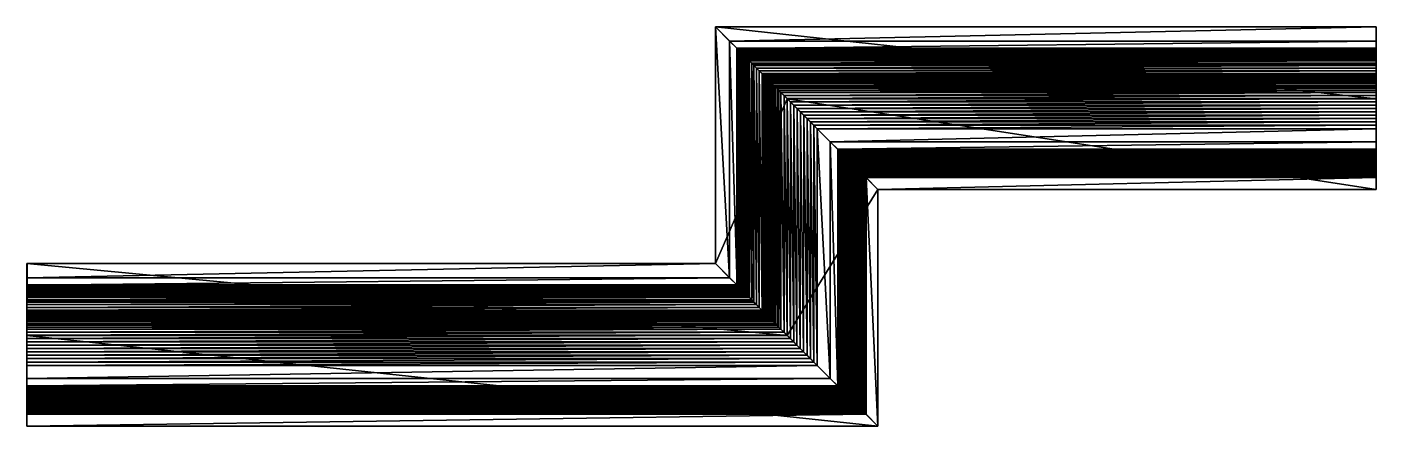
# Model space of a CAD drawing. Header units: inches. Extents: x -623 to 623, y -184 to 184.
import ezdxf

# ---------------------------------------------------------------- set-up
doc = ezdxf.new("R2010")
doc.units = ezdxf.units.IN
doc.header["$MEASUREMENT"] = 0
doc.layers.add('Layer 1', color=7, linetype='Continuous')

# ---------------------------------------------------------------- blocks, each defined once
blk = doc.blocks.new('Karniz_008')
at = {"color": 9, "true_color": 0xc0c0c0}
mesh = blk.add_polyface(dxfattribs=at)
corners = [(12.9, 184.3, 53.2), (12.9, -34.3, 53.2), (12.9, -34.3, -119.5), (12.9, 184.3, -119.5), (25.9, -47.3, -119.5), (25.9, 171.3, -119.5), (25.9, -47.3, -105.5), (25.9, 171.3, -105.5), (32.9, -54.3, -105.5), (32.9, 164.3, -105.5), (32.9, -54.3, -95.5), (32.9, 164.3, -95.5), (33.6, -54.9, -95.2), (33.5, 163.7, -95.2), (34.2, -55.5, -94.8), (34.1, 163.1, -94.8), (34.8, -56.1, -94.5), (34.7, 162.5, -94.5), (35.4, -56.7, -94.1), (35.3, 161.9, -94.1), (35.9, -57.3, -93.7), (35.9, 161.3, -93.7), (36.5, -57.8, -93.2), (36.5, 160.8, -93.2), (37, -58.4, -92.8), (37, 160.2, -92.8), (37.6, -58.9, -92.3), (37.5, 159.7, -92.3), (38.1, -59.4, -91.8), (38.1, 159.2, -91.8), (38.6, -59.9, -91.3), (38.5, 158.7, -91.3), (39, -60.4, -90.8), (39, 158.2, -90.8), (40, -61.3, -89.7), (39.5, 157.8, -69.8), (39.5, -60.8, -69.8), (38.9, -60.3, -68.9), (38.9, 158.4, -68.9), (38.3, -59.6, -68.1), (38.3, 159, -68.1), (37.6, -59, -67.3), (37.6, 159.6, -67.3), (36.9, -58.3, -66.5), (38.7, 158.5, -46.1), (38.7, -60.1, -46.1), (37.8, -59.2, -43.3), (37.8, 159.4, -43.3), (36.9, -58.3, -40.4), (36.9, 160.3, -40.4), (36.2, -57.6, -37.5), (36.2, 161.1, -37.5), (35.5, -56.9, -34.6), (35.5, 161.7, -34.6), (34.9, -56.3, -31.7), (34.9, 162.4, -31.7), (34.3, -55.7, -28.7), (34.3, 162.9, -28.7), (33.9, -55.3, -25.8), (33.9, 163.4, -25.8), (33.5, -54.9, -22.8), (33.5, 163.7, -22.8), (33.1, -54.5, -18.8), (33.1, 164.2, -18.8), (32.8, -54.1, -14.7), (32.7, 164.5, -14.7), (32.6, -54, -10.7), (32.6, 164.7, -10.7), (32.5, -53.9, -6.7), (32.5, 164.7, -6.7), (32.6, -54, -2.6), (32.6, 164.6, -2.6), (32.8, -54.2, 1.4), (32.8, 164.5, 1.4), (33.1, -54.5, 5.4), (33.1, 164.1, 5.4), (33.5, -54.9, 9.5), (33.5, 163.7, 9.5), (34.1, -55.5, 13.5), (34.1, 163.1, 13.5), (34.8, -56.2, 17.4), (34.8, 162.4, 17.4), (35.6, -57, 21.4), (35.6, 161.6, 21.4), (36.6, -58, 25.3), (36.6, 160.6, 25.3), (37.7, -59.1, 29.2), (37.7, 159.5, 29.2), (39.1, -60.5, 33)]
mesh.append_faces([[corners[k] for k in face] for face in [(0, 1, 2), (3, 2, 4), (5, 4, 6), (7, 6, 8), (9, 8, 10), (11, 10, 12), (13, 12, 14), (15, 14, 16), (17, 16, 18), (19, 18, 20), (21, 20, 22), (23, 22, 24), (25, 24, 26), (27, 26, 28), (29, 28, 30), (31, 30, 32), (33, 32, 34), (35, 36, 37), (38, 37, 39), (40, 39, 41), (42, 41, 43), (44, 45, 46), (47, 46, 48), (49, 48, 50), (51, 50, 52), (53, 52, 54), (55, 54, 56), (57, 56, 58), (59, 58, 60), (61, 60, 62), (63, 62, 64), (65, 64, 66), (67, 66, 68), (69, 68, 70), (71, 70, 72), (73, 72, 74), (75, 74, 76), (77, 76, 78), (79, 78, 80), (81, 80, 82), (83, 82, 84), (85, 84, 86), (87, 86, 88)]], dxfattribs={"color": 9})
mesh = blk.add_polyface(dxfattribs=at)
corners = [(12.9, -34.3, 53.2), (12.9, 184.3, 53.2), (79.2, 118, 119.5), (12.9, -34.3, -119.5), (12.9, 184.3, -119.5), (25.9, -47.3, -119.5), (25.9, 171.3, -119.5), (25.9, -47.3, -105.5), (25.9, 171.3, -105.5), (32.9, -54.3, -105.5), (32.9, 164.3, -105.5), (32.9, -54.3, -95.5), (32.9, 164.3, -95.5), (33.6, -54.9, -95.2), (33.5, 163.7, -95.2), (34.2, -55.5, -94.8), (34.1, 163.1, -94.8), (34.8, -56.1, -94.5), (34.7, 162.5, -94.5), (35.4, -56.7, -94.1), (35.3, 161.9, -94.1), (35.9, -57.3, -93.7), (35.9, 161.3, -93.7), (36.5, -57.8, -93.2), (36.5, 160.8, -93.2), (37, -58.4, -92.8), (37, 160.2, -92.8), (37.6, -58.9, -92.3), (37.5, 159.7, -92.3), (38.1, -59.4, -91.8), (38.1, 159.2, -91.8), (38.6, -59.9, -91.3), (38.5, 158.7, -91.3), (39, -60.4, -90.8), (39, 158.2, -90.8), (38.3, -59.6, -68.1), (38.3, 159, -68.1), (38.9, 158.4, -68.9), (37.6, -59, -67.3), (37.6, 159.6, -67.3), (36.9, -58.3, -66.5), (36.9, 160.3, -66.5), (38.7, -60.1, -46.1), (38.7, 158.5, -46.1), (39.7, 157.5, -48.9), (37.8, -59.2, -43.3), (37.8, 159.4, -43.3), (36.9, -58.3, -40.4), (36.9, 160.3, -40.4), (36.2, -57.6, -37.5), (36.2, 161.1, -37.5), (35.5, -56.9, -34.6), (35.5, 161.7, -34.6), (34.9, -56.3, -31.7), (34.9, 162.4, -31.7), (34.3, -55.7, -28.7), (34.3, 162.9, -28.7), (33.9, -55.3, -25.8), (33.9, 163.4, -25.8), (33.5, -54.9, -22.8), (33.5, 163.7, -22.8), (33.1, -54.5, -18.8), (33.1, 164.2, -18.8), (32.8, -54.1, -14.7), (32.7, 164.5, -14.7), (32.6, -54, -10.7), (32.6, 164.7, -10.7), (32.5, -53.9, -6.7), (32.5, 164.7, -6.7), (32.6, -54, -2.6), (32.6, 164.6, -2.6), (32.8, -54.2, 1.4), (32.8, 164.5, 1.4), (33.1, -54.5, 5.4), (33.1, 164.1, 5.4), (33.5, -54.9, 9.5), (33.5, 163.7, 9.5), (34.1, -55.5, 13.5), (34.1, 163.1, 13.5), (34.8, -56.2, 17.4), (34.8, 162.4, 17.4), (35.6, -57, 21.4), (35.6, 161.6, 21.4), (36.6, -58, 25.3), (36.6, 160.6, 25.3), (37.7, -59.1, 29.2), (37.7, 159.5, 29.2), (39.1, -60.5, 33), (39.1, 158.2, 33)]
mesh.append_faces([[corners[k] for k in face] for face in [(0, 1, 2), (3, 4, 1), (5, 6, 4), (7, 8, 6), (9, 10, 8), (11, 12, 10), (13, 14, 12), (15, 16, 14), (17, 18, 16), (19, 20, 18), (21, 22, 20), (23, 24, 22), (25, 26, 24), (27, 28, 26), (29, 30, 28), (31, 32, 30), (33, 34, 32), (35, 36, 37), (38, 39, 36), (40, 41, 39), (42, 43, 44), (45, 46, 43), (47, 48, 46), (49, 50, 48), (51, 52, 50), (53, 54, 52), (55, 56, 54), (57, 58, 56), (59, 60, 58), (61, 62, 60), (63, 64, 62), (65, 66, 64), (67, 68, 66), (69, 70, 68), (71, 72, 70), (73, 74, 72), (75, 76, 74), (77, 78, 76), (79, 80, 78), (81, 82, 80), (83, 84, 82), (85, 86, 84), (87, 88, 86)]], dxfattribs={"color": 9})
mesh = blk.add_polyface(dxfattribs=at)
corners = [(622.7, 184.3, 53.2), (12.9, 184.3, 53.2), (12.9, 184.3, -119.5), (622.7, 184.3, -119.5), (25.9, 171.3, -119.5), (622.7, 171.3, -119.5), (25.9, 171.3, -105.5), (622.7, 171.3, -105.5), (32.9, 164.3, -105.5), (622.7, 164.3, -105.5), (32.9, 164.3, -95.5), (622.7, 164.3, -95.5), (33.5, 163.7, -95.2), (622.7, 163.7, -95.2), (34.1, 163.1, -94.8), (622.7, 163.1, -94.8), (34.7, 162.5, -94.5), (622.7, 162.5, -94.5), (35.3, 161.9, -94.1), (622.7, 161.9, -94.1), (35.9, 161.3, -93.7), (622.7, 161.3, -93.7), (36.5, 160.8, -93.2), (622.7, 160.8, -93.2), (37, 160.2, -92.8), (622.7, 160.2, -92.8), (37.5, 159.7, -92.3), (622.7, 159.7, -92.3), (38.1, 159.2, -91.8), (622.7, 159.2, -91.8), (38.5, 158.7, -91.3), (622.7, 159, -68.1), (38.3, 159, -68.1), (37.6, 159.6, -67.3), (622.7, 159.6, -67.3), (36.9, 160.3, -66.5), (622.7, 158.5, -46.1), (38.7, 158.5, -46.1), (37.8, 159.4, -43.3), (622.7, 159.4, -43.3), (36.9, 160.3, -40.4), (622.7, 160.3, -40.4), (36.2, 161.1, -37.5), (622.7, 161.1, -37.5), (35.5, 161.7, -34.6), (622.7, 161.7, -34.6), (34.9, 162.4, -31.7), (622.7, 162.4, -31.7), (34.3, 162.9, -28.7), (622.7, 162.9, -28.7), (33.9, 163.4, -25.8), (622.7, 163.4, -25.8), (33.5, 163.7, -22.8), (622.7, 163.7, -22.8), (33.1, 164.2, -18.8), (622.7, 164.2, -18.8), (32.7, 164.5, -14.7), (622.7, 164.5, -14.7), (32.6, 164.7, -10.7), (622.7, 164.7, -10.7), (32.5, 164.7, -6.7), (622.7, 164.7, -6.7), (32.6, 164.6, -2.6), (622.7, 164.6, -2.6), (32.8, 164.5, 1.4), (622.7, 164.5, 1.4), (33.1, 164.1, 5.4), (622.7, 164.1, 5.4), (33.5, 163.7, 9.5), (622.7, 163.7, 9.5), (34.1, 163.1, 13.5), (622.7, 163.1, 13.5), (34.8, 162.4, 17.4), (622.7, 162.4, 17.4), (35.6, 161.6, 21.4), (622.7, 161.6, 21.4), (36.6, 160.6, 25.3), (622.7, 160.6, 25.3), (37.7, 159.5, 29.2), (622.7, 159.5, 29.2), (39.1, 158.2, 33), (73.3, -94.7, 73), (73.3, 123.9, 73), (71.5, 125.7, 72.1), (76.2, -97.6, 74.3), (76.2, 121, 74.3), (79.1, -100.5, 75.4), (79.1, 118.1, 75.4)]
mesh.append_faces([[corners[k] for k in face] for face in [(0, 1, 2), (3, 2, 4), (5, 4, 6), (7, 6, 8), (9, 8, 10), (11, 10, 12), (13, 12, 14), (15, 14, 16), (17, 16, 18), (19, 18, 20), (21, 20, 22), (23, 22, 24), (25, 24, 26), (27, 26, 28), (29, 28, 30), (31, 32, 33), (34, 33, 35), (36, 37, 38), (39, 38, 40), (41, 40, 42), (43, 42, 44), (45, 44, 46), (47, 46, 48), (49, 48, 50), (51, 50, 52), (53, 52, 54), (55, 54, 56), (57, 56, 58), (59, 58, 60), (61, 60, 62), (63, 62, 64), (65, 64, 66), (67, 66, 68), (69, 68, 70), (71, 70, 72), (73, 72, 74), (75, 74, 76), (77, 76, 78), (79, 78, 80), (81, 82, 83), (84, 85, 82), (86, 87, 85)]], dxfattribs={"color": 9})
mesh = blk.add_polyface(dxfattribs=at)
corners = [(622.7, 118, 119.5), (79.2, 118, 119.5), (12.9, 184.3, 53.2), (622.7, 158.7, -91.3), (38.5, 158.7, -91.3), (39, 158.2, -90.8), (622.7, 158.2, -90.8), (39.9, 157.3, -89.7), (622.7, 157.3, -89.7), (40.7, 156.5, -88.5), (622.7, 156.5, -88.5), (41.4, 155.8, -87.3), (622.7, 155.8, -87.3), (42, 155.2, -86), (622.7, 155.2, -86), (42.4, 154.8, -84.7), (622.7, 154.8, -84.7), (42.8, 154.5, -83.3), (622.7, 154.5, -83.3), (43, 154.3, -82), (622.7, 154.3, -82), (43.1, 154.2, -80.6), (622.7, 154.2, -80.6), (43, 154.2, -79.2), (622.7, 154.2, -79.2), (42.8, 154.4, -77.8), (622.7, 154.4, -77.8), (42.5, 154.7, -76.4), (622.7, 154.7, -76.4), (42.2, 155, -75.4), (622.7, 155, -75.4), (41.8, 155.4, -74.4), (622.7, 155.4, -74.4), (41.4, 155.8, -73.4), (622.7, 155.8, -73.4), (41, 156.2, -72.5), (622.7, 156.2, -72.5), (40.5, 156.7, -71.6), (622.7, 156.7, -71.6), (40, 157.2, -70.7), (622.7, 157.2, -70.7), (39.5, 157.8, -69.8), (622.7, 157.8, -69.8), (38.9, 158.4, -68.9), (622.7, 158.4, -68.9), (38.3, 159, -68.1), (622.7, 160.3, -66.5), (36.9, 160.3, -66.5), (47.9, 149.3, -66.5), (622.7, 149.3, -66.5), (47.9, 149.3, -54.5), (622.7, 149.3, -54.5), (41.9, 155.3, -54.5), (622.7, 155.3, -54.5), (40.8, 156.5, -51.7), (622.7, 156.5, -51.7), (39.7, 157.5, -48.9), (622.7, 157.5, -48.9), (38.7, 158.5, -46.1), (622.7, 158.2, 33), (39.1, 158.2, 33), (40.6, 156.6, 36.7), (622.7, 156.6, 36.7), (42.3, 155, 40.4), (622.7, 155, 40.4), (44.1, 153.1, 43.9), (622.7, 153.1, 43.9), (46.2, 151, 47.4), (622.7, 151, 47.4), (48.4, 148.8, 50.8), (622.7, 148.8, 50.8), (50.8, 146.4, 54), (622.7, 146.4, 54), (53.3, 143.9, 57.1), (622.7, 143.9, 57.1), (56, 141.2, 60.2), (622.7, 141.2, 60.2), (57.4, 139.8, 61.6), (622.7, 139.8, 61.6), (58.8, 138.4, 62.9), (622.7, 138.4, 62.9), (60.3, 137, 64.3), (622.7, 137, 64.3), (61.7, 135.5, 65.5), (622.7, 135.5, 65.5), (63.3, 133.9, 66.8), (622.7, 133.9, 66.8), (64.9, 132.4, 67.9), (622.7, 132.4, 67.9), (66.5, 130.7, 69.1)]
mesh.append_faces([[corners[k] for k in face] for face in [(0, 1, 2), (3, 4, 5), (6, 5, 7), (8, 7, 9), (10, 9, 11), (12, 11, 13), (14, 13, 15), (16, 15, 17), (18, 17, 19), (20, 19, 21), (22, 21, 23), (24, 23, 25), (26, 25, 27), (28, 27, 29), (30, 29, 31), (32, 31, 33), (34, 33, 35), (36, 35, 37), (38, 37, 39), (40, 39, 41), (42, 41, 43), (44, 43, 45), (46, 47, 48), (49, 48, 50), (51, 50, 52), (53, 52, 54), (55, 54, 56), (57, 56, 58), (59, 60, 61), (62, 61, 63), (64, 63, 65), (66, 65, 67), (68, 67, 69), (70, 69, 71), (72, 71, 73), (74, 73, 75), (76, 75, 77), (78, 77, 79), (80, 79, 81), (82, 81, 83), (84, 83, 85), (86, 85, 87), (88, 87, 89)]], dxfattribs={"color": 9})
mesh = blk.add_polyface(dxfattribs=at)
corners = [(12.9, 184.3, 53.2), (622.7, 184.3, 53.2), (622.7, 118, 119.5), (12.9, 184.3, -119.5), (622.7, 184.3, -119.5), (25.9, 171.3, -119.5), (622.7, 171.3, -119.5), (25.9, 171.3, -105.5), (622.7, 171.3, -105.5), (32.9, 164.3, -105.5), (622.7, 164.3, -105.5), (32.9, 164.3, -95.5), (622.7, 164.3, -95.5), (33.5, 163.7, -95.2), (622.7, 163.7, -95.2), (34.1, 163.1, -94.8), (622.7, 163.1, -94.8), (34.7, 162.5, -94.5), (622.7, 162.5, -94.5), (35.3, 161.9, -94.1), (622.7, 161.9, -94.1), (35.9, 161.3, -93.7), (622.7, 161.3, -93.7), (36.5, 160.8, -93.2), (622.7, 160.8, -93.2), (37, 160.2, -92.8), (622.7, 160.2, -92.8), (37.5, 159.7, -92.3), (622.7, 159.7, -92.3), (38.1, 159.2, -91.8), (622.7, 159.2, -91.8), (38.5, 158.7, -91.3), (622.7, 158.7, -91.3), (39, 158.2, -90.8), (622.7, 158.2, -90.8), (38.3, 159, -68.1), (622.7, 159, -68.1), (622.7, 158.4, -68.9), (37.6, 159.6, -67.3), (622.7, 159.6, -67.3), (36.9, 160.3, -66.5), (622.7, 160.3, -66.5), (38.7, 158.5, -46.1), (622.7, 158.5, -46.1), (622.7, 157.5, -48.9), (37.8, 159.4, -43.3), (622.7, 159.4, -43.3), (36.9, 160.3, -40.4), (622.7, 160.3, -40.4), (36.2, 161.1, -37.5), (622.7, 161.1, -37.5), (35.5, 161.7, -34.6), (622.7, 161.7, -34.6), (34.9, 162.4, -31.7), (622.7, 162.4, -31.7), (34.3, 162.9, -28.7), (622.7, 162.9, -28.7), (33.9, 163.4, -25.8), (622.7, 163.4, -25.8), (33.5, 163.7, -22.8), (622.7, 163.7, -22.8), (33.1, 164.2, -18.8), (622.7, 164.2, -18.8), (32.7, 164.5, -14.7), (622.7, 164.5, -14.7), (32.6, 164.7, -10.7), (622.7, 164.7, -10.7), (32.5, 164.7, -6.7), (622.7, 164.7, -6.7), (32.6, 164.6, -2.6), (622.7, 164.6, -2.6), (32.8, 164.5, 1.4), (622.7, 164.5, 1.4), (33.1, 164.1, 5.4), (622.7, 164.1, 5.4), (33.5, 163.7, 9.5), (622.7, 163.7, 9.5), (34.1, 163.1, 13.5), (622.7, 163.1, 13.5), (34.8, 162.4, 17.4), (622.7, 162.4, 17.4), (35.6, 161.6, 21.4), (622.7, 161.6, 21.4), (36.6, 160.6, 25.3), (622.7, 160.6, 25.3), (37.7, 159.5, 29.2), (622.7, 159.5, 29.2), (39.1, 158.2, 33), (622.7, 158.2, 33)]
mesh.append_faces([[corners[k] for k in face] for face in [(0, 1, 2), (3, 4, 1), (5, 6, 4), (7, 8, 6), (9, 10, 8), (11, 12, 10), (13, 14, 12), (15, 16, 14), (17, 18, 16), (19, 20, 18), (21, 22, 20), (23, 24, 22), (25, 26, 24), (27, 28, 26), (29, 30, 28), (31, 32, 30), (33, 34, 32), (35, 36, 37), (38, 39, 36), (40, 41, 39), (42, 43, 44), (45, 46, 43), (47, 48, 46), (49, 50, 48), (51, 52, 50), (53, 54, 52), (55, 56, 54), (57, 58, 56), (59, 60, 58), (61, 62, 60), (63, 64, 62), (65, 66, 64), (67, 68, 66), (69, 70, 68), (71, 72, 70), (73, 74, 72), (75, 76, 74), (77, 78, 76), (79, 80, 78), (81, 82, 80), (83, 84, 82), (85, 86, 84), (87, 88, 86)]], dxfattribs={"color": 9})
mesh = blk.add_polyface(dxfattribs=at)
corners = [(162.9, 34.3, 105.5), (622.7, 34.3, 105.5), (622.7, 45.3, 105.5), (162.9, 34.3, 119.5), (622.7, 34.3, 119.5), (622.7, 78.3, 77.5), (622.7, 71.3, 77.5), (622.7, 71.4, 78.4), (622.7, 71.4, 79.4), (622.7, 71.3, 80.3), (622.7, 90.3, 71.5), (622.7, 78.3, 71.5), (622.7, 90.3, 78.5), (622.7, 160.3, -66.5), (622.7, 149.3, -66.5), (622.7, 149.3, -54.5), (622.7, 155.3, -54.5), (622.7, 156.5, -51.7), (622.7, 157.5, -48.9), (622.7, 158.5, -46.1), (622.7, 159.4, -43.3), (622.7, 160.3, -40.4), (622.7, 161.1, -37.5), (622.7, 161.7, -34.6), (622.7, 162.4, -31.7), (622.7, 162.9, -28.7), (622.7, 154.4, -77.8), (622.7, 154.7, -76.4), (622.7, 155, -75.4), (622.7, 154.2, -79.2), (622.7, 154.2, -80.6), (622.7, 154.3, -82), (622.7, 154.5, -83.3), (622.7, 154.8, -84.7), (622.7, 155.2, -86), (622.7, 155.8, -87.3), (622.7, 156.5, -88.5), (622.7, 155.4, -74.4), (622.7, 155.8, -73.4), (622.7, 156.2, -72.5), (622.7, 156.7, -71.6), (622.7, 157.2, -70.7), (622.7, 157.8, -69.8), (622.7, 158.4, -68.9), (622.7, 159, -68.1), (622.7, 159.6, -67.3), (622.7, 171.3, -105.5), (622.7, 164.3, -105.5), (622.7, 164.3, -95.5), (622.7, 184.3, -119.5), (622.7, 171.3, -119.5), (622.7, 184.3, 53.2), (622.7, 163.7, -95.2)]
mesh.append_faces([[corners[k] for k in face] for face in [(0, 1, 2), (3, 4, 1), (5, 6, 7), (5, 7, 8), (5, 8, 9), (10, 11, 5), (12, 10, 5), (13, 14, 15), (13, 15, 16), (13, 16, 17), (13, 17, 18), (13, 18, 19), (13, 19, 20), (13, 20, 21), (13, 21, 22), (13, 22, 23), (13, 23, 24), (13, 24, 25), (26, 27, 28), (29, 26, 28), (30, 29, 28), (31, 30, 28), (32, 31, 28), (33, 32, 28), (34, 33, 28), (35, 34, 28), (36, 35, 28), (36, 28, 37), (36, 37, 38), (36, 38, 39), (36, 39, 40), (36, 40, 41), (36, 41, 42), (36, 42, 43), (36, 43, 44), (36, 44, 45), (36, 45, 13), (46, 47, 48), (49, 50, 46), (51, 49, 46), (51, 46, 48), (51, 48, 52)]], dxfattribs={"color": 9})
mesh = blk.add_polyface(dxfattribs=at)
corners = [(622.7, 184.3, 53.2), (622.7, 163.7, -95.2), (622.7, 163.1, -94.8), (622.7, 162.5, -94.5), (622.7, 161.9, -94.1), (622.7, 161.3, -93.7), (622.7, 160.8, -93.2), (622.7, 160.2, -92.8), (622.7, 159.7, -92.3), (622.7, 159.2, -91.8), (622.7, 158.7, -91.3), (622.7, 158.2, -90.8), (622.7, 157.3, -89.7), (622.7, 156.5, -88.5), (622.7, 160.3, -66.5), (622.7, 162.9, -28.7), (622.7, 163.4, -25.8), (622.7, 163.7, -22.8), (622.7, 164.2, -18.8), (622.7, 164.5, -14.7), (622.7, 164.7, -10.7), (622.7, 164.7, -6.7), (622.7, 164.6, -2.6), (622.7, 164.5, 1.4), (622.7, 164.1, 5.4), (622.7, 163.7, 9.5), (622.7, 163.1, 13.5), (622.7, 162.4, 17.4), (622.7, 161.6, 21.4), (622.7, 160.6, 25.3), (622.7, 159.5, 29.2), (622.7, 158.2, 33), (622.7, 156.6, 36.7), (622.7, 155, 40.4), (622.7, 153.1, 43.9), (622.7, 151, 47.4), (622.7, 148.8, 50.8), (622.7, 146.4, 54), (622.7, 143.9, 57.1), (622.7, 141.2, 60.2), (622.7, 139.8, 61.6), (622.7, 138.4, 62.9), (622.7, 137, 64.3), (622.7, 135.5, 65.5), (622.7, 133.9, 66.8)]
mesh.append_faces([[corners[k] for k in face] for face in [(0, 1, 2), (0, 2, 3), (0, 3, 4), (0, 4, 5), (0, 5, 6), (0, 6, 7), (0, 7, 8), (0, 8, 9), (0, 9, 10), (0, 10, 11), (0, 11, 12), (0, 12, 13), (0, 13, 14), (0, 14, 15), (0, 15, 16), (0, 16, 17), (0, 17, 18), (0, 18, 19), (0, 19, 20), (0, 20, 21), (0, 21, 22), (0, 22, 23), (0, 23, 24), (0, 24, 25), (0, 25, 26), (0, 26, 27), (0, 27, 28), (0, 28, 29), (0, 29, 30), (0, 30, 31), (0, 31, 32), (0, 32, 33), (0, 33, 34), (0, 34, 35), (0, 35, 36), (0, 36, 37), (0, 37, 38), (0, 38, 39), (0, 39, 40), (0, 40, 41), (0, 41, 42), (0, 42, 43), (0, 43, 44)]], dxfattribs={"color": 9})
mesh = blk.add_polyface(dxfattribs=at)
corners = [(622.7, 184.3, 53.2), (622.7, 133.9, 66.8), (622.7, 132.4, 67.9), (622.7, 130.7, 69.1), (622.7, 129.1, 70.1), (622.7, 127.4, 71.1), (622.7, 125.7, 72.1), (622.7, 123.9, 73), (622.7, 121, 74.3), (622.7, 118.1, 75.4), (622.7, 118, 119.5), (622.7, 115.1, 76.4), (622.7, 112.1, 77.2), (622.7, 109.1, 77.9), (622.7, 106, 78.4), (622.7, 102.9, 78.7), (622.7, 99.7, 78.9), (622.7, 96.6, 78.9), (622.7, 93.5, 78.8), (622.7, 90.3, 78.5), (622.7, 78.3, 77.5), (622.7, 71.3, 80.3), (622.7, 71.1, 81.2), (622.7, 70.9, 82), (622.7, 70.5, 82.9), (622.7, 70.1, 83.7), (622.7, 69.6, 84.5), (622.7, 69, 85.2), (622.7, 68.4, 85.8), (622.7, 67.7, 86.4), (622.7, 66.9, 86.9), (622.7, 66.2, 87.4), (622.7, 65.4, 87.8), (622.7, 64.6, 88.1), (622.7, 63.8, 88.5), (622.7, 63, 88.7), (622.7, 62.2, 89), (622.7, 61.4, 89.2), (622.7, 60.5, 89.3), (622.7, 59.7, 89.4), (622.7, 58.8, 89.5), (622.7, 58.5, 89.5), (622.7, 58.3, 89.5), (622.7, 58, 89.5), (622.7, 57.8, 89.5)]
mesh.append_faces([[corners[k] for k in face] for face in [(0, 1, 2), (0, 2, 3), (0, 3, 4), (0, 4, 5), (0, 5, 6), (0, 6, 7), (0, 7, 8), (0, 8, 9), (10, 0, 9), (10, 9, 11), (10, 11, 12), (10, 12, 13), (10, 13, 14), (10, 14, 15), (10, 15, 16), (10, 16, 17), (10, 17, 18), (10, 18, 19), (10, 19, 20), (10, 20, 21), (10, 21, 22), (10, 22, 23), (10, 23, 24), (10, 24, 25), (10, 25, 26), (10, 26, 27), (10, 27, 28), (10, 28, 29), (10, 29, 30), (10, 30, 31), (10, 31, 32), (10, 32, 33), (10, 33, 34), (10, 34, 35), (10, 35, 36), (10, 36, 37), (10, 37, 38), (10, 38, 39), (10, 39, 40), (10, 40, 41), (10, 41, 42), (10, 42, 43), (10, 43, 44)]], dxfattribs={"color": 9})
mesh = blk.add_polyface(dxfattribs=at)
corners = [(79.2, 118, 119.5), (79.2, -100.7, 119.5), (12.9, -34.3, 53.2), (39.9, 157.3, -89.7), (40, -61.3, -89.7), (40.8, -62.1, -88.5), (40.7, 156.5, -88.5), (41.4, -62.8, -87.3), (41.4, 155.8, -87.3), (42, -63.4, -86), (42, 155.2, -86), (42.5, -63.8, -84.7), (42.4, 154.8, -84.7), (42.8, -64.2, -83.3), (42.8, 154.5, -83.3), (43, -64.4, -82), (43, 154.3, -82), (43.1, -64.4, -80.6), (43.1, 154.2, -80.6), (43, -64.4, -79.2), (43, 154.2, -79.2), (42.8, -64.2, -77.8), (42.8, 154.4, -77.8), (42.5, -63.9, -76.4), (42.5, 154.7, -76.4), (42.2, -63.6, -75.4), (42.2, 155, -75.4), (41.9, -63.2, -74.4), (41.8, 155.4, -74.4), (41.5, -62.8, -73.4), (41.4, 155.8, -73.4), (41, -62.4, -72.5), (41, 156.2, -72.5), (40.5, -61.9, -71.6), (40.5, 156.7, -71.6), (40, -61.4, -70.7), (40, 157.2, -70.7), (39.5, -60.8, -69.8), (36.9, 160.3, -66.5), (36.9, -58.3, -66.5), (47.9, -69.3, -66.5), (47.9, 149.3, -66.5), (47.9, -69.3, -54.5), (47.9, 149.3, -54.5), (41.9, -63.3, -54.5), (41.9, 155.3, -54.5), (40.8, -62.1, -51.7), (40.8, 156.5, -51.7), (39.7, -61.1, -48.9), (39.7, 157.5, -48.9), (38.7, -60.1, -46.1), (39.1, 158.2, 33), (39.1, -60.5, 33), (40.6, -62, 36.7), (40.6, 156.6, 36.7), (42.3, -63.7, 40.4), (42.3, 155, 40.4), (44.1, -65.6, 43.9), (44.1, 153.1, 43.9), (46.2, -67.6, 47.4), (46.2, 151, 47.4), (48.4, -69.8, 50.8), (48.4, 148.8, 50.8), (50.8, -72.2, 54), (50.8, 146.4, 54), (53.3, -74.7, 57.1), (53.3, 143.9, 57.1), (56, -77.4, 60.2), (56, 141.2, 60.2), (57.4, -78.8, 61.6), (57.4, 139.8, 61.6), (58.8, -80.2, 62.9), (58.8, 138.4, 62.9), (60.2, -81.7, 64.3), (60.3, 137, 64.3), (61.7, -83.2, 65.5), (61.7, 135.5, 65.5), (63.3, -84.7, 66.8), (63.3, 133.9, 66.8), (64.8, -86.3, 67.9), (64.9, 132.4, 67.9), (66.5, -87.9, 69.1), (66.5, 130.7, 69.1), (68.1, -89.6, 70.1), (68.1, 129.1, 70.1), (69.8, -91.2, 71.1), (69.8, 127.4, 71.1), (71.5, -93, 72.1)]
mesh.append_faces([[corners[k] for k in face] for face in [(0, 1, 2), (3, 4, 5), (6, 5, 7), (8, 7, 9), (10, 9, 11), (12, 11, 13), (14, 13, 15), (16, 15, 17), (18, 17, 19), (20, 19, 21), (22, 21, 23), (24, 23, 25), (26, 25, 27), (28, 27, 29), (30, 29, 31), (32, 31, 33), (34, 33, 35), (36, 35, 37), (38, 39, 40), (41, 40, 42), (43, 42, 44), (45, 44, 46), (47, 46, 48), (49, 48, 50), (51, 52, 53), (54, 53, 55), (56, 55, 57), (58, 57, 59), (60, 59, 61), (62, 61, 63), (64, 63, 65), (66, 65, 67), (68, 67, 69), (70, 69, 71), (72, 71, 73), (74, 73, 75), (76, 75, 77), (78, 77, 79), (80, 79, 81), (82, 81, 83), (84, 83, 85), (86, 85, 87)]], dxfattribs={"color": 9})
mesh = blk.add_polyface(dxfattribs=at)
corners = [(40, -61.3, -89.7), (39.9, 157.3, -89.7), (39, 158.2, -90.8), (40.8, -62.1, -88.5), (40.7, 156.5, -88.5), (41.4, -62.8, -87.3), (41.4, 155.8, -87.3), (42, -63.4, -86), (42, 155.2, -86), (42.5, -63.8, -84.7), (42.4, 154.8, -84.7), (42.8, -64.2, -83.3), (42.8, 154.5, -83.3), (43, -64.4, -82), (43, 154.3, -82), (43.1, -64.4, -80.6), (43.1, 154.2, -80.6), (43, -64.4, -79.2), (43, 154.2, -79.2), (42.8, -64.2, -77.8), (42.8, 154.4, -77.8), (42.5, -63.9, -76.4), (42.5, 154.7, -76.4), (42.2, -63.6, -75.4), (42.2, 155, -75.4), (41.9, -63.2, -74.4), (41.8, 155.4, -74.4), (41.5, -62.8, -73.4), (41.4, 155.8, -73.4), (41, -62.4, -72.5), (41, 156.2, -72.5), (40.5, -61.9, -71.6), (40.5, 156.7, -71.6), (40, -61.4, -70.7), (40, 157.2, -70.7), (39.5, -60.8, -69.8), (39.5, 157.8, -69.8), (38.9, -60.3, -68.9), (38.9, 158.4, -68.9), (47.9, -69.3, -66.5), (47.9, 149.3, -66.5), (36.9, 160.3, -66.5), (47.9, -69.3, -54.5), (47.9, 149.3, -54.5), (41.9, -63.3, -54.5), (41.9, 155.3, -54.5), (40.8, -62.1, -51.7), (40.8, 156.5, -51.7), (39.7, -61.1, -48.9), (39.7, 157.5, -48.9), (40.6, -62, 36.7), (40.6, 156.6, 36.7), (39.1, 158.2, 33), (42.3, -63.7, 40.4), (42.3, 155, 40.4), (44.1, -65.6, 43.9), (44.1, 153.1, 43.9), (46.2, -67.6, 47.4), (46.2, 151, 47.4), (48.4, -69.8, 50.8), (48.4, 148.8, 50.8), (50.8, -72.2, 54), (50.8, 146.4, 54), (53.3, -74.7, 57.1), (53.3, 143.9, 57.1), (56, -77.4, 60.2), (56, 141.2, 60.2), (57.4, -78.8, 61.6), (57.4, 139.8, 61.6), (58.8, -80.2, 62.9), (58.8, 138.4, 62.9), (60.2, -81.7, 64.3), (60.3, 137, 64.3), (61.7, -83.2, 65.5), (61.7, 135.5, 65.5), (63.3, -84.7, 66.8), (63.3, 133.9, 66.8), (64.8, -86.3, 67.9), (64.9, 132.4, 67.9), (66.5, -87.9, 69.1), (66.5, 130.7, 69.1), (68.1, -89.6, 70.1), (68.1, 129.1, 70.1), (69.8, -91.2, 71.1), (69.8, 127.4, 71.1), (71.5, -93, 72.1), (71.5, 125.7, 72.1)]
mesh.append_faces([[corners[k] for k in face] for face in [(0, 1, 2), (3, 4, 1), (5, 6, 4), (7, 8, 6), (9, 10, 8), (11, 12, 10), (13, 14, 12), (15, 16, 14), (17, 18, 16), (19, 20, 18), (21, 22, 20), (23, 24, 22), (25, 26, 24), (27, 28, 26), (29, 30, 28), (31, 32, 30), (33, 34, 32), (35, 36, 34), (37, 38, 36), (39, 40, 41), (42, 43, 40), (44, 45, 43), (46, 47, 45), (48, 49, 47), (50, 51, 52), (53, 54, 51), (55, 56, 54), (57, 58, 56), (59, 60, 58), (61, 62, 60), (63, 64, 62), (65, 66, 64), (67, 68, 66), (69, 70, 68), (71, 72, 70), (73, 74, 72), (75, 76, 74), (77, 78, 76), (79, 80, 78), (81, 82, 80), (83, 84, 82), (85, 86, 84)]], dxfattribs={"color": 9})
mesh = blk.add_polyface(dxfattribs=at)
corners = [(39.9, 157.3, -89.7), (622.7, 157.3, -89.7), (622.7, 158.2, -90.8), (40.7, 156.5, -88.5), (622.7, 156.5, -88.5), (41.4, 155.8, -87.3), (622.7, 155.8, -87.3), (42, 155.2, -86), (622.7, 155.2, -86), (42.4, 154.8, -84.7), (622.7, 154.8, -84.7), (42.8, 154.5, -83.3), (622.7, 154.5, -83.3), (43, 154.3, -82), (622.7, 154.3, -82), (43.1, 154.2, -80.6), (622.7, 154.2, -80.6), (43, 154.2, -79.2), (622.7, 154.2, -79.2), (42.8, 154.4, -77.8), (622.7, 154.4, -77.8), (42.5, 154.7, -76.4), (622.7, 154.7, -76.4), (42.2, 155, -75.4), (622.7, 155, -75.4), (41.8, 155.4, -74.4), (622.7, 155.4, -74.4), (41.4, 155.8, -73.4), (622.7, 155.8, -73.4), (41, 156.2, -72.5), (622.7, 156.2, -72.5), (40.5, 156.7, -71.6), (622.7, 156.7, -71.6), (40, 157.2, -70.7), (622.7, 157.2, -70.7), (39.5, 157.8, -69.8), (622.7, 157.8, -69.8), (38.9, 158.4, -68.9), (622.7, 158.4, -68.9), (47.9, 149.3, -66.5), (622.7, 149.3, -66.5), (622.7, 160.3, -66.5), (47.9, 149.3, -54.5), (622.7, 149.3, -54.5), (41.9, 155.3, -54.5), (622.7, 155.3, -54.5), (40.8, 156.5, -51.7), (622.7, 156.5, -51.7), (39.7, 157.5, -48.9), (622.7, 157.5, -48.9), (40.6, 156.6, 36.7), (622.7, 156.6, 36.7), (622.7, 158.2, 33), (42.3, 155, 40.4), (622.7, 155, 40.4), (44.1, 153.1, 43.9), (622.7, 153.1, 43.9), (46.2, 151, 47.4), (622.7, 151, 47.4), (48.4, 148.8, 50.8), (622.7, 148.8, 50.8), (50.8, 146.4, 54), (622.7, 146.4, 54), (53.3, 143.9, 57.1), (622.7, 143.9, 57.1), (56, 141.2, 60.2), (622.7, 141.2, 60.2), (57.4, 139.8, 61.6), (622.7, 139.8, 61.6), (58.8, 138.4, 62.9), (622.7, 138.4, 62.9), (60.3, 137, 64.3), (622.7, 137, 64.3), (61.7, 135.5, 65.5), (622.7, 135.5, 65.5), (63.3, 133.9, 66.8), (622.7, 133.9, 66.8), (64.9, 132.4, 67.9), (622.7, 132.4, 67.9), (66.5, 130.7, 69.1), (622.7, 130.7, 69.1), (68.1, 129.1, 70.1), (622.7, 129.1, 70.1), (69.8, 127.4, 71.1), (622.7, 127.4, 71.1), (71.5, 125.7, 72.1), (622.7, 125.7, 72.1)]
mesh.append_faces([[corners[k] for k in face] for face in [(0, 1, 2), (3, 4, 1), (5, 6, 4), (7, 8, 6), (9, 10, 8), (11, 12, 10), (13, 14, 12), (15, 16, 14), (17, 18, 16), (19, 20, 18), (21, 22, 20), (23, 24, 22), (25, 26, 24), (27, 28, 26), (29, 30, 28), (31, 32, 30), (33, 34, 32), (35, 36, 34), (37, 38, 36), (39, 40, 41), (42, 43, 40), (44, 45, 43), (46, 47, 45), (48, 49, 47), (50, 51, 52), (53, 54, 51), (55, 56, 54), (57, 58, 56), (59, 60, 58), (61, 62, 60), (63, 64, 62), (65, 66, 64), (67, 68, 66), (69, 70, 68), (71, 72, 70), (73, 74, 72), (75, 76, 74), (77, 78, 76), (79, 80, 78), (81, 82, 80), (83, 84, 82), (85, 86, 84)]], dxfattribs={"color": 9})
mesh = blk.add_polyface(dxfattribs=at)
corners = [(622.7, 78.3, 77.5), (118.9, 78.3, 77.5), (125.9, 71.3, 77.5), (622.7, 71.3, 77.5), (125.8, 71.4, 78.4), (622.7, 71.4, 78.4), (125.8, 71.4, 79.4), (622.7, 71.4, 79.4), (125.9, 71.3, 80.3), (622.7, 71.3, 80.3), (126.1, 71.1, 81.2), (622.7, 71.1, 81.2), (126.4, 70.9, 82), (622.7, 70.9, 82), (126.7, 70.5, 82.9), (622.7, 70.5, 82.9), (127.1, 70.1, 83.7), (622.7, 70.1, 83.7), (127.6, 69.6, 84.5), (622.7, 69.6, 84.5), (128.2, 69, 85.2), (622.7, 69, 85.2), (128.9, 68.4, 85.8), (622.7, 68.4, 85.8), (129.6, 67.7, 86.4), (622.7, 67.7, 86.4), (130.3, 66.9, 86.9), (622.7, 66.9, 86.9), (131, 66.2, 87.4), (622.7, 66.2, 87.4), (131.8, 65.4, 87.8), (622.7, 65.4, 87.8), (132.6, 64.6, 88.1), (622.7, 64.6, 88.1), (133.4, 63.8, 88.5), (622.7, 63.8, 88.5), (134.2, 63, 88.7), (622.7, 63, 88.7), (135, 62.2, 89), (622.7, 62.2, 89), (135.9, 61.4, 89.2), (622.7, 61.4, 89.2), (136.7, 60.5, 89.3), (622.7, 60.5, 89.3), (137.6, 59.7, 89.4), (622.7, 59.7, 89.4), (138.4, 58.8, 89.5), (622.7, 58.8, 89.5), (138.7, 58.5, 89.5), (622.7, 34.3, 119.5), (162.9, 34.3, 119.5), (79.2, 118, 119.5), (622.7, 130.7, 69.1), (66.5, 130.7, 69.1), (68.1, 129.1, 70.1), (622.7, 129.1, 70.1), (69.8, 127.4, 71.1), (622.7, 127.4, 71.1), (71.5, 125.7, 72.1), (622.7, 125.7, 72.1), (73.3, 123.9, 73), (622.7, 123.9, 73), (76.2, 121, 74.3), (622.7, 121, 74.3), (79.1, 118.1, 75.4), (622.7, 118.1, 75.4), (82.1, 115.1, 76.4), (622.7, 115.1, 76.4), (85.1, 112.1, 77.2), (622.7, 112.1, 77.2), (88.2, 109.1, 77.9), (622.7, 109.1, 77.9), (91.3, 106, 78.4), (622.7, 106, 78.4), (94.4, 102.9, 78.7), (622.7, 102.9, 78.7), (97.5, 99.7, 78.9), (622.7, 99.7, 78.9), (100.6, 96.6, 78.9), (622.7, 96.6, 78.9), (103.8, 93.5, 78.8), (622.7, 93.5, 78.8), (106.9, 90.3, 78.5), (622.7, 90.3, 78.5), (106.9, 90.3, 71.5), (622.7, 90.3, 71.5), (118.9, 78.3, 71.5), (622.7, 78.3, 71.5)]
mesh.append_faces([[corners[k] for k in face] for face in [(0, 1, 2), (3, 2, 4), (5, 4, 6), (7, 6, 8), (9, 8, 10), (11, 10, 12), (13, 12, 14), (15, 14, 16), (17, 16, 18), (19, 18, 20), (21, 20, 22), (23, 22, 24), (25, 24, 26), (27, 26, 28), (29, 28, 30), (31, 30, 32), (33, 32, 34), (35, 34, 36), (37, 36, 38), (39, 38, 40), (41, 40, 42), (43, 42, 44), (45, 44, 46), (47, 46, 48), (49, 50, 51), (52, 53, 54), (55, 54, 56), (57, 56, 58), (59, 58, 60), (61, 60, 62), (63, 62, 64), (65, 64, 66), (67, 66, 68), (69, 68, 70), (71, 70, 72), (73, 72, 74), (75, 74, 76), (77, 76, 78), (79, 78, 80), (81, 80, 82), (83, 82, 84), (85, 84, 86), (87, 86, 1)]], dxfattribs={"color": 9})
mesh = blk.add_polyface(dxfattribs=at)
corners = [(125.9, -147.3, 77.5), (125.9, 71.3, 77.5), (118.9, 78.3, 77.5), (125.8, -147.2, 78.4), (125.8, 71.4, 78.4), (125.8, -147.2, 79.4), (125.8, 71.4, 79.4), (125.9, -147.3, 80.3), (125.9, 71.3, 80.3), (126.1, -147.5, 81.2), (126.1, 71.1, 81.2), (126.4, -147.8, 82), (126.4, 70.9, 82), (126.7, -148.1, 82.9), (126.7, 70.5, 82.9), (127.1, -148.6, 83.7), (127.1, 70.1, 83.7), (127.6, -149.1, 84.5), (127.6, 69.6, 84.5), (128.2, -149.6, 85.2), (128.2, 69, 85.2), (128.8, -150.3, 85.8), (128.9, 68.4, 85.8), (129.6, -151, 86.4), (129.6, 67.7, 86.4), (130.3, -151.7, 86.9), (130.3, 66.9, 86.9), (131, -152.5, 87.4), (131, 66.2, 87.4), (131.8, -153.2, 87.8), (131.8, 65.4, 87.8), (132.6, -154, 88.1), (132.6, 64.6, 88.1), (133.4, -154.8, 88.5), (133.4, 63.8, 88.5), (134.2, -155.6, 88.7), (134.2, 63, 88.7), (135, -156.4, 89), (135, 62.2, 89), (135.8, -157.3, 89.2), (135.9, 61.4, 89.2), (136.7, -158.1, 89.3), (136.7, 60.5, 89.3), (137.6, -159, 89.4), (137.6, 59.7, 89.4), (138.4, -159.9, 89.5), (138.4, 58.8, 89.5), (138.7, -160.1, 89.5), (138.7, 58.5, 89.5), (138.9, -160.4, 89.5), (139, 58.3, 89.5), (139.2, -160.6, 89.5), (139.2, 58, 89.5), (139.5, -160.9, 89.5), (139.5, 57.8, 89.5), (79.2, -100.7, 119.5), (79.2, 118, 119.5), (162.9, 34.3, 119.5), (71.5, 125.7, 72.1), (71.5, -93, 72.1), (73.3, -94.7, 73), (73.3, 123.9, 73), (76.2, -97.6, 74.3), (82.1, -103.5, 76.4), (82.1, 115.1, 76.4), (79.1, 118.1, 75.4), (85.1, -106.5, 77.2), (85.1, 112.1, 77.2), (88.1, -109.6, 77.9), (88.2, 109.1, 77.9), (91.2, -112.7, 78.4), (91.3, 106, 78.4), (94.3, -115.8, 78.7), (94.4, 102.9, 78.7), (97.5, -118.9, 78.9), (97.5, 99.7, 78.9), (100.6, -122, 78.9), (100.6, 96.6, 78.9), (103.7, -125.2, 78.8), (103.8, 93.5, 78.8), (106.9, -128.3, 78.5), (106.9, 90.3, 78.5), (106.9, -128.3, 71.5), (106.9, 90.3, 71.5), (118.9, -140.3, 71.5), (118.9, 78.3, 71.5), (118.9, -140.3, 77.5)]
mesh.append_faces([[corners[k] for k in face] for face in [(0, 1, 2), (3, 4, 1), (5, 6, 4), (7, 8, 6), (9, 10, 8), (11, 12, 10), (13, 14, 12), (15, 16, 14), (17, 18, 16), (19, 20, 18), (21, 22, 20), (23, 24, 22), (25, 26, 24), (27, 28, 26), (29, 30, 28), (31, 32, 30), (33, 34, 32), (35, 36, 34), (37, 38, 36), (39, 40, 38), (41, 42, 40), (43, 44, 42), (45, 46, 44), (47, 48, 46), (49, 50, 48), (51, 52, 50), (53, 54, 52), (55, 56, 57), (58, 59, 60), (61, 60, 62), (63, 64, 65), (66, 67, 64), (68, 69, 67), (70, 71, 69), (72, 73, 71), (74, 75, 73), (76, 77, 75), (78, 79, 77), (80, 81, 79), (82, 83, 81), (84, 85, 83), (86, 2, 85)]], dxfattribs={"color": 9})
mesh = blk.add_polyface(dxfattribs=at)
corners = [(125.9, 71.3, 77.5), (622.7, 71.3, 77.5), (622.7, 78.3, 77.5), (125.8, 71.4, 78.4), (622.7, 71.4, 78.4), (125.8, 71.4, 79.4), (622.7, 71.4, 79.4), (125.9, 71.3, 80.3), (622.7, 71.3, 80.3), (126.1, 71.1, 81.2), (622.7, 71.1, 81.2), (126.4, 70.9, 82), (622.7, 70.9, 82), (126.7, 70.5, 82.9), (622.7, 70.5, 82.9), (127.1, 70.1, 83.7), (622.7, 70.1, 83.7), (127.6, 69.6, 84.5), (622.7, 69.6, 84.5), (128.2, 69, 85.2), (622.7, 69, 85.2), (128.9, 68.4, 85.8), (622.7, 68.4, 85.8), (129.6, 67.7, 86.4), (622.7, 67.7, 86.4), (130.3, 66.9, 86.9), (622.7, 66.9, 86.9), (131, 66.2, 87.4), (622.7, 66.2, 87.4), (131.8, 65.4, 87.8), (622.7, 65.4, 87.8), (132.6, 64.6, 88.1), (622.7, 64.6, 88.1), (133.4, 63.8, 88.5), (622.7, 63.8, 88.5), (134.2, 63, 88.7), (622.7, 63, 88.7), (135, 62.2, 89), (622.7, 62.2, 89), (135.9, 61.4, 89.2), (622.7, 61.4, 89.2), (136.7, 60.5, 89.3), (622.7, 60.5, 89.3), (137.6, 59.7, 89.4), (622.7, 59.7, 89.4), (138.4, 58.8, 89.5), (622.7, 58.8, 89.5), (138.7, 58.5, 89.5), (622.7, 58.5, 89.5), (139, 58.3, 89.5), (622.7, 58.3, 89.5), (622.7, 34.3, 105.5), (162.9, 34.3, 105.5), (162.9, 34.3, 119.5), (79.2, 118, 119.5), (622.7, 118, 119.5), (622.7, 34.3, 119.5), (73.3, 123.9, 73), (622.7, 123.9, 73), (622.7, 125.7, 72.1), (76.2, 121, 74.3), (622.7, 121, 74.3), (79.1, 118.1, 75.4), (622.7, 118.1, 75.4), (82.1, 115.1, 76.4), (622.7, 115.1, 76.4), (85.1, 112.1, 77.2), (622.7, 112.1, 77.2), (88.2, 109.1, 77.9), (622.7, 109.1, 77.9), (91.3, 106, 78.4), (622.7, 106, 78.4), (94.4, 102.9, 78.7), (622.7, 102.9, 78.7), (97.5, 99.7, 78.9), (622.7, 99.7, 78.9), (100.6, 96.6, 78.9), (622.7, 96.6, 78.9), (103.8, 93.5, 78.8), (622.7, 93.5, 78.8), (106.9, 90.3, 78.5), (622.7, 90.3, 78.5), (106.9, 90.3, 71.5), (622.7, 90.3, 71.5), (118.9, 78.3, 71.5), (622.7, 78.3, 71.5), (118.9, 78.3, 77.5)]
mesh.append_faces([[corners[k] for k in face] for face in [(0, 1, 2), (3, 4, 1), (5, 6, 4), (7, 8, 6), (9, 10, 8), (11, 12, 10), (13, 14, 12), (15, 16, 14), (17, 18, 16), (19, 20, 18), (21, 22, 20), (23, 24, 22), (25, 26, 24), (27, 28, 26), (29, 30, 28), (31, 32, 30), (33, 34, 32), (35, 36, 34), (37, 38, 36), (39, 40, 38), (41, 42, 40), (43, 44, 42), (45, 46, 44), (47, 48, 46), (49, 50, 48), (51, 52, 53), (54, 55, 56), (57, 58, 59), (60, 61, 58), (62, 63, 61), (64, 65, 63), (66, 67, 65), (68, 69, 67), (70, 71, 69), (72, 73, 71), (74, 75, 73), (76, 77, 75), (78, 79, 77), (80, 81, 79), (82, 83, 81), (84, 85, 83), (86, 2, 85)]], dxfattribs={"color": 9})
mesh = blk.add_polyface(dxfattribs=at)
corners = [(118.9, 78.3, 77.5), (118.9, -140.3, 77.5), (125.9, -147.3, 77.5), (125.9, 71.3, 77.5), (125.8, -147.2, 78.4), (125.8, 71.4, 78.4), (125.8, -147.2, 79.4), (125.8, 71.4, 79.4), (125.9, -147.3, 80.3), (125.9, 71.3, 80.3), (126.1, -147.5, 81.2), (126.1, 71.1, 81.2), (126.4, -147.8, 82), (126.4, 70.9, 82), (126.7, -148.1, 82.9), (126.7, 70.5, 82.9), (127.1, -148.6, 83.7), (127.1, 70.1, 83.7), (127.6, -149.1, 84.5), (127.6, 69.6, 84.5), (128.2, -149.6, 85.2), (128.2, 69, 85.2), (128.8, -150.3, 85.8), (128.9, 68.4, 85.8), (129.6, -151, 86.4), (129.6, 67.7, 86.4), (130.3, -151.7, 86.9), (130.3, 66.9, 86.9), (131, -152.5, 87.4), (131, 66.2, 87.4), (131.8, -153.2, 87.8), (131.8, 65.4, 87.8), (132.6, -154, 88.1), (132.6, 64.6, 88.1), (133.4, -154.8, 88.5), (133.4, 63.8, 88.5), (134.2, -155.6, 88.7), (134.2, 63, 88.7), (135, -156.4, 89), (135, 62.2, 89), (135.8, -157.3, 89.2), (135.9, 61.4, 89.2), (136.7, -158.1, 89.3), (136.7, 60.5, 89.3), (137.6, -159, 89.4), (137.6, 59.7, 89.4), (138.4, -159.9, 89.5), (138.4, 58.8, 89.5), (138.7, -160.1, 89.5), (138.7, 58.5, 89.5), (138.9, -160.4, 89.5), (139, 58.3, 89.5), (139.2, -160.6, 89.5), (139.2, 58, 89.5), (139.5, -160.9, 89.5), (139.5, 57.8, 89.5), (139.7, -161.2, 89.5), (162.9, 34.3, 119.5), (162.9, -184.3, 119.5), (79.2, -100.7, 119.5), (76.2, 121, 74.3), (76.2, -97.6, 74.3), (79.1, -100.5, 75.4), (79.1, 118.1, 75.4), (82.1, -103.5, 76.4), (82.1, 115.1, 76.4), (85.1, -106.5, 77.2), (85.1, 112.1, 77.2), (88.1, -109.6, 77.9), (88.2, 109.1, 77.9), (91.2, -112.7, 78.4), (91.3, 106, 78.4), (94.3, -115.8, 78.7), (94.4, 102.9, 78.7), (97.5, -118.9, 78.9), (97.5, 99.7, 78.9), (100.6, -122, 78.9), (100.6, 96.6, 78.9), (103.7, -125.2, 78.8), (103.8, 93.5, 78.8), (106.9, -128.3, 78.5), (106.9, 90.3, 78.5), (106.9, -128.3, 71.5), (106.9, 90.3, 71.5), (118.9, -140.3, 71.5), (118.9, 78.3, 71.5)]
mesh.append_faces([[corners[k] for k in face] for face in [(0, 1, 2), (3, 2, 4), (5, 4, 6), (7, 6, 8), (9, 8, 10), (11, 10, 12), (13, 12, 14), (15, 14, 16), (17, 16, 18), (19, 18, 20), (21, 20, 22), (23, 22, 24), (25, 24, 26), (27, 26, 28), (29, 28, 30), (31, 30, 32), (33, 32, 34), (35, 34, 36), (37, 36, 38), (39, 38, 40), (41, 40, 42), (43, 42, 44), (45, 44, 46), (47, 46, 48), (49, 48, 50), (51, 50, 52), (53, 52, 54), (55, 54, 56), (57, 58, 59), (60, 61, 62), (63, 62, 64), (65, 64, 66), (67, 66, 68), (69, 68, 70), (71, 70, 72), (73, 72, 74), (75, 74, 76), (77, 76, 78), (79, 78, 80), (81, 80, 82), (83, 82, 84), (85, 84, 1)]], dxfattribs={"color": 9})
mesh = blk.add_polyface(dxfattribs=at)
corners = [(622.7, 118, 119.5), (622.7, 57.8, 89.5), (622.7, 57.5, 89.5), (622.7, 57.2, 89.5), (622.7, 57, 89.5), (622.7, 56.7, 89.5), (622.7, 56.5, 89.6), (622.7, 56.2, 89.6), (622.7, 55.9, 89.6), (622.7, 55.5, 89.7), (622.7, 55.1, 89.9), (622.7, 54.7, 90), (622.7, 54.3, 90.1), (622.7, 53.9, 90.3), (622.7, 53.5, 90.5), (622.7, 53.1, 90.7), (622.7, 52.8, 90.9), (622.7, 52.4, 91.1), (622.7, 52.1, 91.3), (622.7, 51.7, 91.6), (622.7, 50.9, 92.3), (622.7, 50.1, 93.1), (622.7, 49.3, 93.9), (622.7, 48.7, 94.8), (622.7, 48, 95.6), (622.7, 47.5, 96.6), (622.7, 46.9, 97.5), (622.7, 46.5, 98.5), (622.7, 46.1, 99.6), (622.7, 45.8, 100.6), (622.7, 45.5, 101.7), (622.7, 45.4, 102), (622.7, 45.4, 102.4), (622.7, 45.3, 102.7), (622.7, 45.3, 103.1), (622.7, 45.2, 103.4), (622.7, 45.2, 103.8), (622.7, 45.2, 104.1), (622.7, 45.2, 104.5), (622.7, 45.2, 104.8), (622.7, 45.3, 105.2), (622.7, 45.3, 105.5), (622.7, 34.3, 119.5), (622.7, 34.3, 105.5)]
mesh.append_faces([[corners[k] for k in face] for face in [(0, 1, 2), (0, 2, 3), (0, 3, 4), (0, 4, 5), (0, 5, 6), (0, 6, 7), (0, 7, 8), (0, 8, 9), (0, 9, 10), (0, 10, 11), (0, 11, 12), (0, 12, 13), (0, 13, 14), (0, 14, 15), (0, 15, 16), (0, 16, 17), (0, 17, 18), (0, 18, 19), (0, 19, 20), (0, 20, 21), (0, 21, 22), (0, 22, 23), (0, 23, 24), (0, 24, 25), (0, 25, 26), (0, 26, 27), (0, 27, 28), (0, 28, 29), (0, 29, 30), (0, 30, 31), (0, 31, 32), (0, 32, 33), (0, 33, 34), (0, 34, 35), (0, 35, 36), (0, 36, 37), (0, 37, 38), (0, 38, 39), (0, 39, 40), (0, 40, 41), (42, 0, 41), (43, 42, 41)]], dxfattribs={"color": 9})
mesh = blk.add_polyface(dxfattribs=at)
corners = [(622.7, 58.5, 89.5), (138.7, 58.5, 89.5), (139, 58.3, 89.5), (622.7, 58.3, 89.5), (139.2, 58, 89.5), (622.7, 58, 89.5), (139.5, 57.8, 89.5), (622.7, 57.8, 89.5), (139.7, 57.5, 89.5), (622.7, 57.5, 89.5), (140, 57.2, 89.5), (622.7, 57.2, 89.5), (140.3, 57, 89.5), (622.7, 57, 89.5), (140.5, 56.7, 89.5), (622.7, 56.7, 89.5), (140.8, 56.5, 89.6), (622.7, 56.5, 89.6), (141, 56.2, 89.6), (622.7, 56.2, 89.6), (141.3, 55.9, 89.6), (622.7, 55.9, 89.6), (141.7, 55.5, 89.7), (622.7, 55.5, 89.7), (142.1, 55.1, 89.9), (622.7, 55.1, 89.9), (142.5, 54.7, 90), (622.7, 54.7, 90), (142.9, 54.3, 90.1), (622.7, 54.3, 90.1), (143.3, 53.9, 90.3), (622.7, 53.9, 90.3), (143.7, 53.5, 90.5), (622.7, 53.5, 90.5), (144.1, 53.1, 90.7), (622.7, 53.1, 90.7), (144.5, 52.8, 90.9), (622.7, 52.8, 90.9), (144.8, 52.4, 91.1), (622.7, 52.4, 91.1), (145.2, 52.1, 91.3), (622.7, 52.1, 91.3), (145.5, 51.7, 91.6), (622.7, 51.7, 91.6), (146.4, 50.9, 92.3), (622.7, 50.9, 92.3), (147.1, 50.1, 93.1), (622.7, 50.1, 93.1), (147.9, 49.3, 93.9), (622.7, 49.3, 93.9), (148.6, 48.7, 94.8), (622.7, 48.7, 94.8), (149.2, 48, 95.6), (622.7, 48, 95.6), (149.8, 47.5, 96.6), (622.7, 47.5, 96.6), (150.3, 46.9, 97.5), (622.7, 46.9, 97.5), (150.7, 46.5, 98.5), (622.7, 46.5, 98.5), (151.1, 46.1, 99.6), (622.7, 46.1, 99.6), (151.5, 45.8, 100.6), (622.7, 45.8, 100.6), (151.7, 45.5, 101.7), (622.7, 45.5, 101.7), (151.8, 45.4, 102), (622.7, 45.4, 102), (151.9, 45.4, 102.4), (622.7, 45.4, 102.4), (151.9, 45.3, 102.7), (622.7, 45.3, 102.7), (152, 45.3, 103.1), (622.7, 45.3, 103.1), (152, 45.2, 103.4), (622.7, 45.2, 103.4), (152, 45.2, 103.8), (622.7, 45.2, 104.1), (152, 45.2, 104.1), (152, 45.2, 104.5), (622.7, 45.2, 104.5), (152, 45.2, 104.8), (622.7, 45.2, 104.8), (151.9, 45.3, 105.2), (622.7, 45.3, 105.2), (151.9, 45.3, 105.5)]
mesh.append_faces([[corners[k] for k in face] for face in [(0, 1, 2), (3, 2, 4), (5, 4, 6), (7, 6, 8), (9, 8, 10), (11, 10, 12), (13, 12, 14), (15, 14, 16), (17, 16, 18), (19, 18, 20), (21, 20, 22), (23, 22, 24), (25, 24, 26), (27, 26, 28), (29, 28, 30), (31, 30, 32), (33, 32, 34), (35, 34, 36), (37, 36, 38), (39, 38, 40), (41, 40, 42), (43, 42, 44), (45, 44, 46), (47, 46, 48), (49, 48, 50), (51, 50, 52), (53, 52, 54), (55, 54, 56), (57, 56, 58), (59, 58, 60), (61, 60, 62), (63, 62, 64), (65, 64, 66), (67, 66, 68), (69, 68, 70), (71, 70, 72), (73, 72, 74), (75, 74, 76), (77, 78, 79), (80, 79, 81), (82, 81, 83), (84, 83, 85)]], dxfattribs={"color": 9})
mesh = blk.add_polyface(dxfattribs=at)
corners = [(139.2, 58, 89.5), (622.7, 58, 89.5), (622.7, 58.3, 89.5), (139.5, 57.8, 89.5), (622.7, 57.8, 89.5), (139.7, 57.5, 89.5), (622.7, 57.5, 89.5), (140, 57.2, 89.5), (622.7, 57.2, 89.5), (140.3, 57, 89.5), (622.7, 57, 89.5), (140.5, 56.7, 89.5), (622.7, 56.7, 89.5), (140.8, 56.5, 89.6), (622.7, 56.5, 89.6), (141, 56.2, 89.6), (622.7, 56.2, 89.6), (141.3, 55.9, 89.6), (622.7, 55.9, 89.6), (141.7, 55.5, 89.7), (622.7, 55.5, 89.7), (142.1, 55.1, 89.9), (622.7, 55.1, 89.9), (142.5, 54.7, 90), (622.7, 54.7, 90), (142.9, 54.3, 90.1), (622.7, 54.3, 90.1), (143.3, 53.9, 90.3), (622.7, 53.9, 90.3), (143.7, 53.5, 90.5), (622.7, 53.5, 90.5), (144.1, 53.1, 90.7), (622.7, 53.1, 90.7), (144.5, 52.8, 90.9), (622.7, 52.8, 90.9), (144.8, 52.4, 91.1), (622.7, 52.4, 91.1), (145.2, 52.1, 91.3), (622.7, 52.1, 91.3), (145.5, 51.7, 91.6), (622.7, 51.7, 91.6), (146.4, 50.9, 92.3), (622.7, 50.9, 92.3), (147.1, 50.1, 93.1), (622.7, 50.1, 93.1), (147.9, 49.3, 93.9), (622.7, 49.3, 93.9), (148.6, 48.7, 94.8), (622.7, 48.7, 94.8), (149.2, 48, 95.6), (622.7, 48, 95.6), (149.8, 47.5, 96.6), (622.7, 47.5, 96.6), (150.3, 46.9, 97.5), (622.7, 46.9, 97.5), (150.7, 46.5, 98.5), (622.7, 46.5, 98.5), (151.1, 46.1, 99.6), (622.7, 46.1, 99.6), (151.5, 45.8, 100.6), (622.7, 45.8, 100.6), (151.7, 45.5, 101.7), (622.7, 45.5, 101.7), (151.8, 45.4, 102), (622.7, 45.4, 102), (151.9, 45.4, 102.4), (622.7, 45.4, 102.4), (151.9, 45.3, 102.7), (622.7, 45.3, 102.7), (152, 45.3, 103.1), (622.7, 45.3, 103.1), (152, 45.2, 103.4), (622.7, 45.2, 103.4), (152, 45.2, 103.8), (622.7, 45.2, 103.8), (152, 45.2, 104.1), (622.7, 45.2, 104.1), (152, 45.2, 104.5), (622.7, 45.2, 104.5), (152, 45.2, 104.8), (622.7, 45.2, 104.8), (151.9, 45.3, 105.2), (622.7, 45.3, 105.2), (151.9, 45.3, 105.5), (622.7, 45.3, 105.5)]
mesh.append_faces([[corners[k] for k in face] for face in [(0, 1, 2), (3, 4, 1), (5, 6, 4), (7, 8, 6), (9, 10, 8), (11, 12, 10), (13, 14, 12), (15, 16, 14), (17, 18, 16), (19, 20, 18), (21, 22, 20), (23, 24, 22), (25, 26, 24), (27, 28, 26), (29, 30, 28), (31, 32, 30), (33, 34, 32), (35, 36, 34), (37, 38, 36), (39, 40, 38), (41, 42, 40), (43, 44, 42), (45, 46, 44), (47, 48, 46), (49, 50, 48), (51, 52, 50), (53, 54, 52), (55, 56, 54), (57, 58, 56), (59, 60, 58), (61, 62, 60), (63, 64, 62), (65, 66, 64), (67, 68, 66), (69, 70, 68), (71, 72, 70), (73, 74, 72), (75, 76, 74), (77, 78, 76), (79, 80, 78), (81, 82, 80), (83, 84, 82)]], dxfattribs={"color": 9})
mesh = blk.add_polyface(dxfattribs=at)
corners = [(139.7, -161.2, 89.5), (139.7, 57.5, 89.5), (139.5, 57.8, 89.5), (140, -161.4, 89.5), (140, 57.2, 89.5), (140.2, -161.7, 89.5), (140.3, 57, 89.5), (140.5, -161.9, 89.5), (140.5, 56.7, 89.5), (140.7, -162.2, 89.6), (140.8, 56.5, 89.6), (141, -162.4, 89.6), (141, 56.2, 89.6), (141.3, -162.7, 89.6), (141.3, 55.9, 89.6), (141.7, -163.1, 89.7), (141.7, 55.5, 89.7), (142.1, -163.5, 89.9), (142.1, 55.1, 89.9), (142.5, -163.9, 90), (142.5, 54.7, 90), (142.9, -164.3, 90.1), (142.9, 54.3, 90.1), (143.3, -164.7, 90.3), (143.3, 53.9, 90.3), (143.7, -165.1, 90.5), (143.7, 53.5, 90.5), (144.1, -165.5, 90.7), (144.1, 53.1, 90.7), (144.4, -165.9, 90.9), (144.5, 52.8, 90.9), (144.8, -166.2, 91.1), (144.8, 52.4, 91.1), (145.2, -166.6, 91.3), (145.2, 52.1, 91.3), (145.5, -166.9, 91.6), (145.5, 51.7, 91.6), (146.3, -167.8, 92.3), (146.4, 50.9, 92.3), (147.1, -168.6, 93.1), (147.1, 50.1, 93.1), (147.9, -169.3, 93.9), (147.9, 49.3, 93.9), (148.5, -170, 94.8)]
mesh.append_faces([[corners[k] for k in face] for face in [(0, 1, 2), (1, 0, 3), (3, 4, 1), (4, 3, 5), (5, 6, 4), (6, 5, 7), (7, 8, 6), (8, 7, 9), (9, 10, 8), (10, 9, 11), (11, 12, 10), (12, 11, 13), (13, 14, 12), (14, 13, 15), (15, 16, 14), (16, 15, 17), (17, 18, 16), (18, 17, 19), (19, 20, 18), (20, 19, 21), (21, 22, 20), (22, 21, 23), (23, 24, 22), (24, 23, 25), (25, 26, 24), (26, 25, 27), (27, 28, 26), (28, 27, 29), (29, 30, 28), (30, 29, 31), (31, 32, 30), (32, 31, 33), (33, 34, 32), (34, 33, 35), (35, 36, 34), (36, 35, 37), (37, 38, 36), (38, 37, 39), (39, 40, 38), (40, 39, 41), (41, 42, 40), (42, 41, 43)]], dxfattribs={"color": 9})
mesh = blk.add_polyface(dxfattribs=at)
corners = [(622.7, 45.2, 103.8), (152, 45.2, 103.8), (152, 45.2, 104.1), (622.7, 45.3, 105.5), (151.9, 45.3, 105.5), (162.9, 34.3, 105.5), (148.5, -170, 94.8), (148.6, 48.7, 94.8), (147.9, 49.3, 93.9), (149.2, -170.6, 95.6), (149.2, 48, 95.6), (149.7, -171.2, 96.6), (149.8, 47.5, 96.6), (150.3, -171.7, 97.5), (150.3, 46.9, 97.5), (150.7, -172.2, 98.5), (150.7, 46.5, 98.5), (151.1, -172.6, 99.6), (151.1, 46.1, 99.6), (151.4, -172.9, 100.6), (151.5, 45.8, 100.6), (151.7, -173.1, 101.7), (151.7, 45.5, 101.7), (151.8, -173.2, 102), (151.8, 45.4, 102), (151.8, -173.3, 102.4), (151.9, 45.4, 102.4), (151.9, -173.3, 102.7), (151.9, 45.3, 102.7), (151.9, -173.4, 103.1), (152, 45.3, 103.1), (152, -173.4, 103.4), (152, 45.2, 103.4), (152, -173.4, 103.8), (152, -173.4, 104.1), (152, -173.4, 104.5), (152, 45.2, 104.5), (152, -173.4, 104.8), (152, 45.2, 104.8), (151.9, -173.4, 105.2), (151.9, 45.3, 105.2), (151.9, -173.3, 105.5), (162.9, -184.3, 105.5), (162.9, -184.3, 119.5), (162.9, 34.3, 119.5)]
mesh.append_faces([[corners[k] for k in face] for face in [(0, 1, 2), (3, 4, 5), (6, 7, 8), (7, 6, 9), (9, 10, 7), (10, 9, 11), (11, 12, 10), (12, 11, 13), (13, 14, 12), (14, 13, 15), (15, 16, 14), (16, 15, 17), (17, 18, 16), (18, 17, 19), (19, 20, 18), (20, 19, 21), (21, 22, 20), (22, 21, 23), (23, 24, 22), (24, 23, 25), (25, 26, 24), (26, 25, 27), (27, 28, 26), (28, 27, 29), (29, 30, 28), (30, 29, 31), (31, 32, 30), (32, 31, 33), (33, 1, 32), (1, 33, 34), (34, 2, 1), (2, 34, 35), (35, 36, 2), (36, 35, 37), (37, 38, 36), (38, 37, 39), (39, 40, 38), (40, 39, 41), (41, 4, 40), (4, 41, 42), (42, 5, 4), (5, 42, 43), (43, 44, 5)]], dxfattribs={"color": 9})
mesh = blk.add_polyface(dxfattribs=at)
corners = [(-622.7, -97.6, 74.3), (-622.7, -94.7, 73), (-622.7, -34.3, 53.2), (-622.7, -100.5, 75.4), (-622.7, -100.6, 119.5), (-622.7, -103.5, 76.4), (-622.7, -106.5, 77.2), (-622.7, -109.6, 77.9), (-622.7, -112.7, 78.4), (-622.7, -115.8, 78.7), (-622.7, -118.9, 78.9), (-622.7, -122, 78.9), (-622.7, -125.2, 78.8), (-622.7, -128.3, 78.5), (-622.7, -140.3, 77.5), (-622.7, -140.3, 71.5), (-622.7, -128.3, 71.5), (-622.7, -147.3, 80.3), (-622.7, -147.5, 81.2), (-622.7, -147.8, 82), (-622.7, -148.1, 82.9), (-622.7, -148.5, 83.7), (-622.7, -149, 84.5), (-622.7, -149.6, 85.2), (-622.7, -150.3, 85.8), (-622.7, -151, 86.4), (-622.7, -151.7, 86.9), (-622.7, -152.4, 87.4), (-622.7, -153.2, 87.8), (-622.7, -154, 88.1), (-622.7, -154.8, 88.5), (-622.7, -155.6, 88.7), (-622.7, -156.4, 89), (-622.7, -157.3, 89.2), (-622.7, -158.1, 89.3), (-622.7, -159, 89.4), (-622.7, -159.8, 89.5), (-622.7, -160.1, 89.5), (-622.7, -160.4, 89.5), (-622.7, -160.6, 89.5), (-622.7, -160.9, 89.5), (-622.7, -161.1, 89.5), (-622.7, -161.4, 89.5), (-622.7, -161.7, 89.5)]
mesh.append_faces([[corners[k] for k in face] for face in [(0, 1, 2), (3, 0, 2), (3, 2, 4), (5, 3, 4), (6, 5, 4), (7, 6, 4), (8, 7, 4), (9, 8, 4), (10, 9, 4), (11, 10, 4), (12, 11, 4), (13, 12, 4), (14, 15, 16), (14, 16, 13), (14, 13, 4), (17, 14, 4), (18, 17, 4), (19, 18, 4), (20, 19, 4), (21, 20, 4), (22, 21, 4), (23, 22, 4), (24, 23, 4), (25, 24, 4), (26, 25, 4), (27, 26, 4), (28, 27, 4), (29, 28, 4), (30, 29, 4), (31, 30, 4), (32, 31, 4), (33, 32, 4), (34, 33, 4), (35, 34, 4), (36, 35, 4), (37, 36, 4), (38, 37, 4), (39, 38, 4), (40, 39, 4), (41, 40, 4), (42, 41, 4), (43, 42, 4)]], dxfattribs={"color": 9})
mesh = blk.add_polyface(dxfattribs=at)
corners = [(-622.6, -59.9, -91.3), (-622.6, -59.5, -91.8), (-622.7, -34.3, 53.2), (-622.6, -60.4, -90.8), (-622.6, -61.3, -89.7), (-622.6, -62.1, -88.5), (-622.6, -58.3, -66.5), (-622.7, -55.7, -28.7), (-622.7, -56.3, -31.7), (-622.7, -55.3, -25.8), (-622.7, -54.9, -22.8), (-622.7, -54.5, -18.8), (-622.7, -54.2, -14.7), (-622.7, -54, -10.7), (-622.7, -53.9, -6.7), (-622.7, -54, -2.6), (-622.7, -54.2, 1.4), (-622.7, -54.5, 5.4), (-622.7, -54.9, 9.5), (-622.7, -55.5, 13.5), (-622.7, -56.2, 17.4), (-622.7, -57, 21.4), (-622.7, -58, 25.3), (-622.7, -59.1, 29.2), (-622.7, -60.5, 33), (-622.7, -62, 36.7), (-622.7, -63.7, 40.4), (-622.7, -65.5, 43.9), (-622.7, -67.6, 47.4), (-622.7, -69.8, 50.8), (-622.7, -72.2, 54), (-622.7, -74.7, 57.1), (-622.7, -77.4, 60.2), (-622.7, -78.8, 61.6), (-622.7, -80.2, 62.9), (-622.7, -81.7, 64.3), (-622.7, -83.2, 65.5), (-622.7, -84.7, 66.8), (-622.7, -86.3, 67.9), (-622.7, -87.9, 69.1), (-622.7, -89.5, 70.1), (-622.7, -91.2, 71.1), (-622.7, -93, 72.1), (-622.7, -94.7, 73)]
mesh.append_faces([[corners[k] for k in face] for face in [(0, 1, 2), (3, 0, 2), (4, 3, 2), (5, 4, 2), (6, 5, 2), (7, 8, 6), (7, 6, 2), (9, 7, 2), (10, 9, 2), (11, 10, 2), (12, 11, 2), (13, 12, 2), (14, 13, 2), (15, 14, 2), (16, 15, 2), (17, 16, 2), (18, 17, 2), (19, 18, 2), (20, 19, 2), (21, 20, 2), (22, 21, 2), (23, 22, 2), (24, 23, 2), (25, 24, 2), (26, 25, 2), (27, 26, 2), (28, 27, 2), (29, 28, 2), (30, 29, 2), (31, 30, 2), (32, 31, 2), (33, 32, 2), (34, 33, 2), (35, 34, 2), (36, 35, 2), (37, 36, 2), (38, 37, 2), (39, 38, 2), (40, 39, 2), (41, 40, 2), (42, 41, 2), (43, 42, 2)]], dxfattribs={"color": 9})
mesh = blk.add_polyface(dxfattribs=at)
corners = [(12.9, -34.3, 53.2), (-622.7, -34.3, 53.2), (-622.6, -34.3, -119.5), (-622.6, -47.3, -105.5), (-622.6, -47.3, -119.5), (-622.6, -54.3, -95.5), (-622.6, -54.3, -105.5), (-622.6, -54.9, -95.2), (-622.6, -55.5, -94.8), (-622.6, -56.1, -94.5), (-622.6, -56.7, -94.1), (-622.6, -57.3, -93.7), (-622.6, -57.9, -93.2), (-622.6, -58.4, -92.8), (-622.6, -58.9, -92.3), (-622.6, -59.5, -91.8), (-622.6, -63.6, -75.4), (-622.6, -63.9, -76.4), (-622.6, -64.2, -77.8), (-622.6, -64.4, -79.2), (-622.6, -64.5, -80.6), (-622.6, -64.4, -82), (-622.6, -64.2, -83.3), (-622.6, -63.8, -84.7), (-622.6, -63.4, -86), (-622.6, -62.8, -87.3), (-622.6, -62.1, -88.5), (-622.6, -63.2, -74.4), (-622.6, -62.8, -73.4), (-622.6, -62.4, -72.5), (-622.6, -61.9, -71.6), (-622.6, -61.4, -70.7), (-622.6, -60.9, -69.8), (-622.6, -60.3, -68.9), (-622.6, -59.7, -68.1), (-622.6, -59, -67.3), (-622.6, -58.3, -66.5), (-622.6, -69.3, -54.5), (-622.6, -69.3, -66.5), (-622.6, -63.3, -54.5), (-622.6, -62.2, -51.7), (-622.6, -61.1, -48.9), (-622.6, -60.1, -46.1), (-622.6, -59.2, -43.3), (-622.6, -58.3, -40.4), (-622.6, -57.6, -37.5), (-622.6, -56.9, -34.6), (-622.7, -56.3, -31.7)]
mesh.append_faces([[corners[k] for k in face] for face in [(0, 1, 2), (3, 4, 2), (3, 2, 1), (5, 6, 3), (5, 3, 1), (7, 5, 1), (8, 7, 1), (9, 8, 1), (10, 9, 1), (11, 10, 1), (12, 11, 1), (13, 12, 1), (14, 13, 1), (15, 14, 1), (16, 17, 18), (16, 18, 19), (16, 19, 20), (16, 20, 21), (16, 21, 22), (16, 22, 23), (16, 23, 24), (16, 24, 25), (16, 25, 26), (27, 16, 26), (28, 27, 26), (29, 28, 26), (30, 29, 26), (31, 30, 26), (32, 31, 26), (33, 32, 26), (34, 33, 26), (35, 34, 26), (36, 35, 26), (37, 38, 36), (39, 37, 36), (40, 39, 36), (41, 40, 36), (42, 41, 36), (43, 42, 36), (44, 43, 36), (45, 44, 36), (46, 45, 36), (47, 46, 36)]], dxfattribs={"color": 9})
mesh = blk.add_polyface(dxfattribs=at)
corners = [(12.9, -34.3, -119.5), (-622.6, -34.3, -119.5), (-622.6, -47.3, -119.5), (25.9, -47.3, -119.5), (-622.6, -47.3, -105.5), (25.9, -47.3, -105.5), (-622.6, -54.3, -105.5), (32.9, -54.3, -105.5), (-622.6, -54.3, -95.5), (32.9, -54.3, -95.5), (-622.6, -54.9, -95.2), (33.6, -54.9, -95.2), (-622.6, -55.5, -94.8), (34.2, -55.5, -94.8), (-622.6, -56.1, -94.5), (34.8, -56.1, -94.5), (-622.6, -56.7, -94.1), (35.4, -56.7, -94.1), (-622.6, -57.3, -93.7), (35.9, -57.3, -93.7), (-622.6, -57.9, -93.2), (36.5, -57.8, -93.2), (-622.6, -58.4, -92.8), (37, -58.4, -92.8), (-622.6, -58.9, -92.3), (37.6, -58.9, -92.3), (-622.6, -59.5, -91.8), (38.1, -59.4, -91.8), (-622.6, -59.9, -91.3), (38.6, -59.9, -91.3), (-622.6, -60.4, -90.8), (39, -60.4, -90.8), (-622.6, -61.3, -89.7), (39.5, -60.8, -69.8), (-622.6, -60.9, -69.8), (-622.6, -60.3, -68.9), (38.9, -60.3, -68.9), (-622.6, -59.7, -68.1), (38.3, -59.6, -68.1), (-622.6, -59, -67.3), (37.6, -59, -67.3), (-622.6, -58.3, -66.5), (39.7, -61.1, -48.9), (-622.6, -61.1, -48.9), (-622.6, -60.1, -46.1), (38.7, -60.1, -46.1), (-622.6, -59.2, -43.3), (37.8, -59.2, -43.3), (-622.6, -58.3, -40.4), (36.9, -58.3, -40.4), (-622.6, -57.6, -37.5), (36.2, -57.6, -37.5), (-622.6, -56.9, -34.6), (35.5, -56.9, -34.6), (-622.7, -56.3, -31.7), (34.9, -56.3, -31.7), (-622.7, -55.7, -28.7), (34.3, -55.7, -28.7), (-622.7, -55.3, -25.8), (33.9, -55.3, -25.8), (-622.7, -54.9, -22.8), (33.5, -54.9, -22.8), (-622.7, -54.5, -18.8), (33.1, -54.5, -18.8), (-622.7, -54.2, -14.7), (32.8, -54.1, -14.7), (-622.7, -54, -10.7), (32.6, -54, -10.7), (-622.7, -53.9, -6.7), (32.5, -53.9, -6.7), (-622.7, -54, -2.6), (32.6, -54, -2.6), (-622.7, -54.2, 1.4), (32.8, -54.2, 1.4), (-622.7, -54.5, 5.4), (33.1, -54.5, 5.4), (-622.7, -54.9, 9.5), (33.5, -54.9, 9.5), (-622.7, -55.5, 13.5), (34.1, -55.5, 13.5), (-622.7, -56.2, 17.4), (34.8, -56.2, 17.4), (-622.7, -57, 21.4), (35.6, -57, 21.4), (-622.7, -58, 25.3), (36.6, -58, 25.3), (-622.7, -59.1, 29.2), (37.7, -59.1, 29.2), (-622.7, -60.5, 33)]
mesh.append_faces([[corners[k] for k in face] for face in [(0, 1, 2), (3, 2, 4), (5, 4, 6), (7, 6, 8), (9, 8, 10), (11, 10, 12), (13, 12, 14), (15, 14, 16), (17, 16, 18), (19, 18, 20), (21, 20, 22), (23, 22, 24), (25, 24, 26), (27, 26, 28), (29, 28, 30), (31, 30, 32), (33, 34, 35), (36, 35, 37), (38, 37, 39), (40, 39, 41), (42, 43, 44), (45, 44, 46), (47, 46, 48), (49, 48, 50), (51, 50, 52), (53, 52, 54), (55, 54, 56), (57, 56, 58), (59, 58, 60), (61, 60, 62), (63, 62, 64), (65, 64, 66), (67, 66, 68), (69, 68, 70), (71, 70, 72), (73, 72, 74), (75, 74, 76), (77, 76, 78), (79, 78, 80), (81, 80, 82), (83, 82, 84), (85, 84, 86), (87, 86, 88)]], dxfattribs={"color": 9})
mesh = blk.add_polyface(dxfattribs=at)
corners = [(118.9, -140.3, 77.5), (-622.7, -140.3, 77.5), (-622.7, -147.3, 77.5), (125.9, -147.3, 77.5), (-622.7, -147.2, 78.4), (125.8, -147.2, 78.4), (-622.7, -147.2, 79.4), (125.8, -147.2, 79.4), (-622.7, -147.3, 80.3), (125.9, -147.3, 80.3), (-622.7, -147.5, 81.2), (126.1, -147.5, 81.2), (-622.7, -147.8, 82), (126.4, -147.8, 82), (-622.7, -148.1, 82.9), (126.7, -148.1, 82.9), (-622.7, -148.5, 83.7), (127.1, -148.6, 83.7), (-622.7, -149, 84.5), (127.6, -149.1, 84.5), (-622.7, -149.6, 85.2), (128.2, -149.6, 85.2), (-622.7, -150.3, 85.8), (128.8, -150.3, 85.8), (-622.7, -151, 86.4), (129.6, -151, 86.4), (-622.7, -151.7, 86.9), (130.3, -151.7, 86.9), (-622.7, -152.4, 87.4), (131, -152.5, 87.4), (-622.7, -153.2, 87.8), (131.8, -153.2, 87.8), (-622.7, -154, 88.1), (132.6, -154, 88.1), (-622.7, -154.8, 88.5), (133.4, -154.8, 88.5), (-622.7, -155.6, 88.7), (134.2, -155.6, 88.7), (-622.7, -156.4, 89), (135, -156.4, 89), (-622.7, -157.3, 89.2), (135.8, -157.3, 89.2), (-622.7, -158.1, 89.3), (136.7, -158.1, 89.3), (-622.7, -159, 89.4), (137.6, -159, 89.4), (-622.7, -159.8, 89.5), (138.4, -159.9, 89.5), (-622.7, -160.1, 89.5), (138.7, -160.1, 89.5), (-622.7, -160.4, 89.5), (138.9, -160.4, 89.5), (-622.7, -160.6, 89.5), (139.2, -160.6, 89.5), (-622.7, -160.9, 89.5), (139.5, -160.9, 89.5), (-622.7, -161.1, 89.5), (79.2, -100.7, 119.5), (-622.7, -100.6, 119.5), (-622.7, -34.3, 53.2), (76.2, -97.6, 74.3), (-622.7, -97.6, 74.3), (-622.7, -100.5, 75.4), (79.1, -100.5, 75.4), (-622.7, -103.5, 76.4), (82.1, -103.5, 76.4), (-622.7, -106.5, 77.2), (85.1, -106.5, 77.2), (-622.7, -109.6, 77.9), (88.1, -109.6, 77.9), (-622.7, -112.7, 78.4), (91.2, -112.7, 78.4), (-622.7, -115.8, 78.7), (94.3, -115.8, 78.7), (-622.7, -118.9, 78.9), (97.5, -118.9, 78.9), (-622.7, -122, 78.9), (100.6, -122, 78.9), (-622.7, -125.2, 78.8), (103.7, -125.2, 78.8), (-622.7, -128.3, 78.5), (106.9, -128.3, 78.5), (-622.7, -128.3, 71.5), (106.9, -128.3, 71.5), (-622.7, -140.3, 71.5), (118.9, -140.3, 71.5)]
mesh.append_faces([[corners[k] for k in face] for face in [(0, 1, 2), (3, 2, 4), (5, 4, 6), (7, 6, 8), (9, 8, 10), (11, 10, 12), (13, 12, 14), (15, 14, 16), (17, 16, 18), (19, 18, 20), (21, 20, 22), (23, 22, 24), (25, 24, 26), (27, 26, 28), (29, 28, 30), (31, 30, 32), (33, 32, 34), (35, 34, 36), (37, 36, 38), (39, 38, 40), (41, 40, 42), (43, 42, 44), (45, 44, 46), (47, 46, 48), (49, 48, 50), (51, 50, 52), (53, 52, 54), (55, 54, 56), (57, 58, 59), (60, 61, 62), (63, 62, 64), (65, 64, 66), (67, 66, 68), (69, 68, 70), (71, 70, 72), (73, 72, 74), (75, 74, 76), (77, 76, 78), (79, 78, 80), (81, 80, 82), (83, 82, 84), (85, 84, 1)]], dxfattribs={"color": 9})
mesh = blk.add_polyface(dxfattribs=at)
corners = [(139.7, -161.2, 89.5), (-622.7, -161.1, 89.5), (-622.7, -161.4, 89.5), (140, -161.4, 89.5), (-622.7, -161.7, 89.5), (140.2, -161.7, 89.5), (-622.7, -161.9, 89.5), (140.5, -161.9, 89.5), (-622.7, -162.2, 89.6), (140.7, -162.2, 89.6), (-622.7, -162.4, 89.6), (141, -162.4, 89.6), (-622.7, -162.7, 89.6), (141.3, -162.7, 89.6), (-622.7, -163.1, 89.7), (141.7, -163.1, 89.7), (-622.7, -163.5, 89.9), (142.1, -163.5, 89.9), (-622.7, -163.9, 90), (142.5, -163.9, 90), (-622.7, -164.3, 90.1), (142.9, -164.3, 90.1), (-622.7, -164.7, 90.3), (143.3, -164.7, 90.3), (-622.7, -165.1, 90.5), (143.7, -165.1, 90.5), (-622.7, -165.5, 90.7), (144.1, -165.5, 90.7), (-622.7, -165.9, 90.9), (144.4, -165.9, 90.9), (-622.7, -166.2, 91.1), (144.8, -166.2, 91.1), (-622.7, -166.6, 91.3), (145.2, -166.6, 91.3), (-622.7, -166.9, 91.6), (145.5, -166.9, 91.6), (-622.7, -167.8, 92.3), (146.3, -167.8, 92.3), (-622.7, -168.6, 93.1), (147.1, -168.6, 93.1), (-622.7, -169.3, 93.9), (147.9, -169.3, 93.9), (-622.7, -170, 94.8), (148.5, -170, 94.8), (-622.7, -170.6, 95.6), (149.2, -170.6, 95.6), (-622.7, -171.2, 96.6), (149.7, -171.2, 96.6), (-622.7, -171.7, 97.5), (150.3, -171.7, 97.5), (-622.7, -172.1, 98.5), (150.7, -172.2, 98.5), (-622.7, -172.5, 99.6), (151.1, -172.6, 99.6), (-622.7, -172.9, 100.6), (151.4, -172.9, 100.6), (-622.7, -173.1, 101.7), (151.7, -173.1, 101.7), (-622.7, -173.2, 102), (151.8, -173.2, 102), (-622.7, -173.3, 102.4), (151.8, -173.3, 102.4), (-622.7, -173.3, 102.7), (151.9, -173.3, 102.7), (-622.7, -173.4, 103.1), (151.9, -173.4, 103.1), (-622.7, -173.4, 103.4), (152, -173.4, 103.4), (-622.7, -173.4, 103.8), (152, -173.4, 103.8), (-622.7, -173.4, 104.1), (152, -173.4, 104.1), (-622.7, -173.4, 104.5), (152, -173.4, 104.5), (-622.7, -173.4, 104.8), (152, -173.4, 104.8), (-622.7, -173.3, 105.2), (151.9, -173.4, 105.2), (-622.7, -173.3, 105.5), (151.9, -173.3, 105.5), (-622.7, -184.3, 105.5), (162.9, -184.3, 105.5), (-622.7, -184.3, 119.5), (162.9, -184.3, 119.5), (-622.7, -100.6, 119.5), (-622.6, -34.3, -119.5), (12.9, -34.3, -119.5), (12.9, -34.3, 53.2)]
mesh.append_faces([[corners[k] for k in face] for face in [(0, 1, 2), (3, 2, 4), (5, 4, 6), (7, 6, 8), (9, 8, 10), (11, 10, 12), (13, 12, 14), (15, 14, 16), (17, 16, 18), (19, 18, 20), (21, 20, 22), (23, 22, 24), (25, 24, 26), (27, 26, 28), (29, 28, 30), (31, 30, 32), (33, 32, 34), (35, 34, 36), (37, 36, 38), (39, 38, 40), (41, 40, 42), (43, 42, 44), (45, 44, 46), (47, 46, 48), (49, 48, 50), (51, 50, 52), (53, 52, 54), (55, 54, 56), (57, 56, 58), (59, 58, 60), (61, 60, 62), (63, 62, 64), (65, 64, 66), (67, 66, 68), (69, 68, 70), (71, 70, 72), (73, 72, 74), (75, 74, 76), (77, 76, 78), (79, 78, 80), (81, 80, 82), (83, 82, 84), (85, 86, 87)]], dxfattribs={"color": 9})
mesh = blk.add_polyface(dxfattribs=at)
corners = [(-622.7, -34.3, 53.2), (12.9, -34.3, 53.2), (79.2, -100.7, 119.5), (-622.6, -47.3, -119.5), (25.9, -47.3, -119.5), (12.9, -34.3, -119.5), (-622.6, -47.3, -105.5), (25.9, -47.3, -105.5), (-622.6, -54.3, -105.5), (32.9, -54.3, -105.5), (-622.6, -54.3, -95.5), (32.9, -54.3, -95.5), (-622.6, -54.9, -95.2), (33.6, -54.9, -95.2), (-622.6, -55.5, -94.8), (34.2, -55.5, -94.8), (-622.6, -56.1, -94.5), (34.8, -56.1, -94.5), (-622.6, -56.7, -94.1), (35.4, -56.7, -94.1), (-622.6, -57.3, -93.7), (35.9, -57.3, -93.7), (-622.6, -57.9, -93.2), (36.5, -57.8, -93.2), (-622.6, -58.4, -92.8), (37, -58.4, -92.8), (-622.6, -58.9, -92.3), (37.6, -58.9, -92.3), (-622.6, -59.5, -91.8), (38.1, -59.4, -91.8), (-622.6, -59.9, -91.3), (38.6, -59.9, -91.3), (-622.6, -60.4, -90.8), (39, -60.4, -90.8), (-622.6, -60.3, -68.9), (38.9, -60.3, -68.9), (39.5, -60.8, -69.8), (-622.6, -59.7, -68.1), (38.3, -59.6, -68.1), (-622.6, -59, -67.3), (37.6, -59, -67.3), (-622.6, -58.3, -66.5), (36.9, -58.3, -66.5), (-622.6, -60.1, -46.1), (38.7, -60.1, -46.1), (39.7, -61.1, -48.9), (-622.6, -59.2, -43.3), (37.8, -59.2, -43.3), (-622.6, -58.3, -40.4), (36.9, -58.3, -40.4), (-622.6, -57.6, -37.5), (36.2, -57.6, -37.5), (-622.6, -56.9, -34.6), (35.5, -56.9, -34.6), (-622.7, -56.3, -31.7), (34.9, -56.3, -31.7), (-622.7, -55.7, -28.7), (34.3, -55.7, -28.7), (-622.7, -55.3, -25.8), (33.9, -55.3, -25.8), (-622.7, -54.9, -22.8), (33.5, -54.9, -22.8), (-622.7, -54.5, -18.8), (33.1, -54.5, -18.8), (-622.7, -54.2, -14.7), (32.8, -54.1, -14.7), (-622.7, -54, -10.7), (32.6, -54, -10.7), (-622.7, -53.9, -6.7), (32.5, -53.9, -6.7), (-622.7, -54, -2.6), (32.6, -54, -2.6), (-622.7, -54.2, 1.4), (32.8, -54.2, 1.4), (-622.7, -54.5, 5.4), (33.1, -54.5, 5.4), (-622.7, -54.9, 9.5), (33.5, -54.9, 9.5), (-622.7, -55.5, 13.5), (34.1, -55.5, 13.5), (-622.7, -56.2, 17.4), (34.8, -56.2, 17.4), (-622.7, -57, 21.4), (35.6, -57, 21.4), (-622.7, -58, 25.3), (36.6, -58, 25.3), (-622.7, -59.1, 29.2), (37.7, -59.1, 29.2), (-622.7, -60.5, 33), (39.1, -60.5, 33)]
mesh.append_faces([[corners[k] for k in face] for face in [(0, 1, 2), (3, 4, 5), (6, 7, 4), (8, 9, 7), (10, 11, 9), (12, 13, 11), (14, 15, 13), (16, 17, 15), (18, 19, 17), (20, 21, 19), (22, 23, 21), (24, 25, 23), (26, 27, 25), (28, 29, 27), (30, 31, 29), (32, 33, 31), (34, 35, 36), (37, 38, 35), (39, 40, 38), (41, 42, 40), (43, 44, 45), (46, 47, 44), (48, 49, 47), (50, 51, 49), (52, 53, 51), (54, 55, 53), (56, 57, 55), (58, 59, 57), (60, 61, 59), (62, 63, 61), (64, 65, 63), (66, 67, 65), (68, 69, 67), (70, 71, 69), (72, 73, 71), (74, 75, 73), (76, 77, 75), (78, 79, 77), (80, 81, 79), (82, 83, 81), (84, 85, 83), (86, 87, 85), (88, 89, 87)]], dxfattribs={"color": 9})
mesh = blk.add_polyface(dxfattribs=at)
corners = [(40, -61.3, -89.7), (-622.6, -61.3, -89.7), (-622.6, -62.1, -88.5), (40.8, -62.1, -88.5), (-622.6, -62.8, -87.3), (41.4, -62.8, -87.3), (-622.6, -63.4, -86), (42, -63.4, -86), (-622.6, -63.8, -84.7), (42.5, -63.8, -84.7), (-622.6, -64.2, -83.3), (42.8, -64.2, -83.3), (-622.6, -64.4, -82), (43, -64.4, -82), (-622.6, -64.5, -80.6), (43.1, -64.4, -80.6), (-622.6, -64.4, -79.2), (43, -64.4, -79.2), (-622.6, -64.2, -77.8), (42.8, -64.2, -77.8), (-622.6, -63.9, -76.4), (42.5, -63.9, -76.4), (-622.6, -63.6, -75.4), (42.2, -63.6, -75.4), (-622.6, -63.2, -74.4), (41.9, -63.2, -74.4), (-622.6, -62.8, -73.4), (41.5, -62.8, -73.4), (-622.6, -62.4, -72.5), (41, -62.4, -72.5), (-622.6, -61.9, -71.6), (40.5, -61.9, -71.6), (-622.6, -61.4, -70.7), (40, -61.4, -70.7), (-622.6, -60.9, -69.8), (36.9, -58.3, -66.5), (-622.6, -58.3, -66.5), (-622.6, -69.3, -66.5), (47.9, -69.3, -66.5), (-622.6, -69.3, -54.5), (47.9, -69.3, -54.5), (-622.6, -63.3, -54.5), (41.9, -63.3, -54.5), (-622.6, -62.2, -51.7), (40.8, -62.1, -51.7), (-622.6, -61.1, -48.9), (39.1, -60.5, 33), (-622.7, -60.5, 33), (-622.7, -62, 36.7), (40.6, -62, 36.7), (-622.7, -63.7, 40.4), (42.3, -63.7, 40.4), (-622.7, -65.5, 43.9), (44.1, -65.6, 43.9), (-622.7, -67.6, 47.4), (46.2, -67.6, 47.4), (-622.7, -69.8, 50.8), (48.4, -69.8, 50.8), (-622.7, -72.2, 54), (50.8, -72.2, 54), (-622.7, -74.7, 57.1), (53.3, -74.7, 57.1), (-622.7, -77.4, 60.2), (56, -77.4, 60.2), (-622.7, -78.8, 61.6), (57.4, -78.8, 61.6), (-622.7, -80.2, 62.9), (58.8, -80.2, 62.9), (-622.7, -81.7, 64.3), (60.2, -81.7, 64.3), (-622.7, -83.2, 65.5), (61.7, -83.2, 65.5), (-622.7, -84.7, 66.8), (63.3, -84.7, 66.8), (-622.7, -86.3, 67.9), (64.8, -86.3, 67.9), (-622.7, -87.9, 69.1), (66.5, -87.9, 69.1), (-622.7, -89.5, 70.1), (68.1, -89.6, 70.1), (-622.7, -91.2, 71.1), (69.8, -91.2, 71.1), (-622.7, -93, 72.1), (71.5, -93, 72.1), (-622.7, -94.7, 73), (73.3, -94.7, 73), (-622.7, -97.6, 74.3)]
mesh.append_faces([[corners[k] for k in face] for face in [(0, 1, 2), (3, 2, 4), (5, 4, 6), (7, 6, 8), (9, 8, 10), (11, 10, 12), (13, 12, 14), (15, 14, 16), (17, 16, 18), (19, 18, 20), (21, 20, 22), (23, 22, 24), (25, 24, 26), (27, 26, 28), (29, 28, 30), (31, 30, 32), (33, 32, 34), (35, 36, 37), (38, 37, 39), (40, 39, 41), (42, 41, 43), (44, 43, 45), (46, 47, 48), (49, 48, 50), (51, 50, 52), (53, 52, 54), (55, 54, 56), (57, 56, 58), (59, 58, 60), (61, 60, 62), (63, 62, 64), (65, 64, 66), (67, 66, 68), (69, 68, 70), (71, 70, 72), (73, 72, 74), (75, 74, 76), (77, 76, 78), (79, 78, 80), (81, 80, 82), (83, 82, 84), (85, 84, 86)]], dxfattribs={"color": 9})
mesh = blk.add_polyface(dxfattribs=at)
corners = [(-622.6, -61.3, -89.7), (40, -61.3, -89.7), (39, -60.4, -90.8), (-622.6, -62.1, -88.5), (40.8, -62.1, -88.5), (-622.6, -62.8, -87.3), (41.4, -62.8, -87.3), (-622.6, -63.4, -86), (42, -63.4, -86), (-622.6, -63.8, -84.7), (42.5, -63.8, -84.7), (-622.6, -64.2, -83.3), (42.8, -64.2, -83.3), (-622.6, -64.4, -82), (43, -64.4, -82), (-622.6, -64.5, -80.6), (43.1, -64.4, -80.6), (-622.6, -64.4, -79.2), (43, -64.4, -79.2), (-622.6, -64.2, -77.8), (42.8, -64.2, -77.8), (-622.6, -63.9, -76.4), (42.5, -63.9, -76.4), (-622.6, -63.6, -75.4), (42.2, -63.6, -75.4), (-622.6, -63.2, -74.4), (41.9, -63.2, -74.4), (-622.6, -62.8, -73.4), (41.5, -62.8, -73.4), (-622.6, -62.4, -72.5), (41, -62.4, -72.5), (-622.6, -61.9, -71.6), (40.5, -61.9, -71.6), (-622.6, -61.4, -70.7), (40, -61.4, -70.7), (-622.6, -60.9, -69.8), (39.5, -60.8, -69.8), (-622.6, -69.3, -66.5), (47.9, -69.3, -66.5), (36.9, -58.3, -66.5), (-622.6, -69.3, -54.5), (47.9, -69.3, -54.5), (-622.6, -63.3, -54.5), (41.9, -63.3, -54.5), (-622.6, -62.2, -51.7), (40.8, -62.1, -51.7), (-622.6, -61.1, -48.9), (39.7, -61.1, -48.9), (-622.7, -62, 36.7), (40.6, -62, 36.7), (39.1, -60.5, 33), (-622.7, -63.7, 40.4), (42.3, -63.7, 40.4), (-622.7, -65.5, 43.9), (44.1, -65.6, 43.9), (-622.7, -67.6, 47.4), (46.2, -67.6, 47.4), (-622.7, -69.8, 50.8), (48.4, -69.8, 50.8), (-622.7, -72.2, 54), (50.8, -72.2, 54), (-622.7, -74.7, 57.1), (53.3, -74.7, 57.1), (-622.7, -77.4, 60.2), (56, -77.4, 60.2), (-622.7, -78.8, 61.6), (57.4, -78.8, 61.6), (-622.7, -80.2, 62.9), (58.8, -80.2, 62.9), (-622.7, -81.7, 64.3), (60.2, -81.7, 64.3), (-622.7, -83.2, 65.5), (61.7, -83.2, 65.5), (-622.7, -84.7, 66.8), (63.3, -84.7, 66.8), (-622.7, -86.3, 67.9), (64.8, -86.3, 67.9), (-622.7, -87.9, 69.1), (66.5, -87.9, 69.1), (-622.7, -89.5, 70.1), (68.1, -89.6, 70.1), (-622.7, -91.2, 71.1), (69.8, -91.2, 71.1), (-622.7, -93, 72.1), (71.5, -93, 72.1), (-622.7, -94.7, 73), (73.3, -94.7, 73)]
mesh.append_faces([[corners[k] for k in face] for face in [(0, 1, 2), (3, 4, 1), (5, 6, 4), (7, 8, 6), (9, 10, 8), (11, 12, 10), (13, 14, 12), (15, 16, 14), (17, 18, 16), (19, 20, 18), (21, 22, 20), (23, 24, 22), (25, 26, 24), (27, 28, 26), (29, 30, 28), (31, 32, 30), (33, 34, 32), (35, 36, 34), (37, 38, 39), (40, 41, 38), (42, 43, 41), (44, 45, 43), (46, 47, 45), (48, 49, 50), (51, 52, 49), (53, 54, 52), (55, 56, 54), (57, 58, 56), (59, 60, 58), (61, 62, 60), (63, 64, 62), (65, 66, 64), (67, 68, 66), (69, 70, 68), (71, 72, 70), (73, 74, 72), (75, 76, 74), (77, 78, 76), (79, 80, 78), (81, 82, 80), (83, 84, 82), (85, 86, 84)]], dxfattribs={"color": 9})
mesh = blk.add_polyface(dxfattribs=at)
corners = [(-622.7, -147.3, 77.5), (125.9, -147.3, 77.5), (118.9, -140.3, 77.5), (-622.7, -147.2, 78.4), (125.8, -147.2, 78.4), (-622.7, -147.2, 79.4), (125.8, -147.2, 79.4), (-622.7, -147.3, 80.3), (125.9, -147.3, 80.3), (-622.7, -147.5, 81.2), (126.1, -147.5, 81.2), (-622.7, -147.8, 82), (126.4, -147.8, 82), (-622.7, -148.1, 82.9), (126.7, -148.1, 82.9), (-622.7, -148.5, 83.7), (127.1, -148.6, 83.7), (-622.7, -149, 84.5), (127.6, -149.1, 84.5), (-622.7, -149.6, 85.2), (128.2, -149.6, 85.2), (-622.7, -150.3, 85.8), (128.8, -150.3, 85.8), (-622.7, -151, 86.4), (129.6, -151, 86.4), (-622.7, -151.7, 86.9), (130.3, -151.7, 86.9), (-622.7, -152.4, 87.4), (131, -152.5, 87.4), (-622.7, -153.2, 87.8), (131.8, -153.2, 87.8), (-622.7, -154, 88.1), (132.6, -154, 88.1), (-622.7, -154.8, 88.5), (133.4, -154.8, 88.5), (-622.7, -155.6, 88.7), (134.2, -155.6, 88.7), (-622.7, -156.4, 89), (135, -156.4, 89), (-622.7, -157.3, 89.2), (135.8, -157.3, 89.2), (-622.7, -158.1, 89.3), (136.7, -158.1, 89.3), (-622.7, -159, 89.4), (137.6, -159, 89.4), (-622.7, -159.8, 89.5), (138.4, -159.9, 89.5), (-622.7, -160.1, 89.5), (138.7, -160.1, 89.5), (-622.7, -160.4, 89.5), (138.9, -160.4, 89.5), (-622.7, -160.6, 89.5), (139.2, -160.6, 89.5), (-622.7, -160.9, 89.5), (139.5, -160.9, 89.5), (-622.7, -100.6, 119.5), (79.2, -100.7, 119.5), (162.9, -184.3, 119.5), (-622.7, -97.6, 74.3), (76.2, -97.6, 74.3), (73.3, -94.7, 73), (-622.7, -100.5, 75.4), (79.1, -100.5, 75.4), (-622.7, -103.5, 76.4), (82.1, -103.5, 76.4), (-622.7, -106.5, 77.2), (85.1, -106.5, 77.2), (-622.7, -109.6, 77.9), (88.1, -109.6, 77.9), (-622.7, -112.7, 78.4), (91.2, -112.7, 78.4), (-622.7, -115.8, 78.7), (94.3, -115.8, 78.7), (-622.7, -118.9, 78.9), (97.5, -118.9, 78.9), (-622.7, -122, 78.9), (100.6, -122, 78.9), (-622.7, -125.2, 78.8), (103.7, -125.2, 78.8), (-622.7, -128.3, 78.5), (106.9, -128.3, 78.5), (-622.7, -128.3, 71.5), (106.9, -128.3, 71.5), (-622.7, -140.3, 71.5), (118.9, -140.3, 71.5), (-622.7, -140.3, 77.5)]
mesh.append_faces([[corners[k] for k in face] for face in [(0, 1, 2), (3, 4, 1), (5, 6, 4), (7, 8, 6), (9, 10, 8), (11, 12, 10), (13, 14, 12), (15, 16, 14), (17, 18, 16), (19, 20, 18), (21, 22, 20), (23, 24, 22), (25, 26, 24), (27, 28, 26), (29, 30, 28), (31, 32, 30), (33, 34, 32), (35, 36, 34), (37, 38, 36), (39, 40, 38), (41, 42, 40), (43, 44, 42), (45, 46, 44), (47, 48, 46), (49, 50, 48), (51, 52, 50), (53, 54, 52), (55, 56, 57), (58, 59, 60), (61, 62, 59), (63, 64, 62), (65, 66, 64), (67, 68, 66), (69, 70, 68), (71, 72, 70), (73, 74, 72), (75, 76, 74), (77, 78, 76), (79, 80, 78), (81, 82, 80), (83, 84, 82), (85, 2, 84)]], dxfattribs={"color": 9})
mesh = blk.add_polyface(dxfattribs=at)
corners = [(-622.7, -184.3, 119.5), (-622.7, -184.3, 105.5), (-622.7, -173.3, 105.5), (-622.7, -100.6, 119.5), (-622.7, -147.2, 78.4), (-622.7, -147.3, 77.5), (-622.7, -140.3, 77.5), (-622.7, -147.2, 79.4), (-622.7, -147.3, 80.3), (-622.7, -161.9, 89.5), (-622.7, -161.7, 89.5), (-622.7, -162.2, 89.6), (-622.7, -162.4, 89.6), (-622.7, -162.7, 89.6), (-622.7, -163.1, 89.7), (-622.7, -163.5, 89.9), (-622.7, -163.9, 90), (-622.7, -164.3, 90.1), (-622.7, -164.7, 90.3), (-622.7, -165.1, 90.5), (-622.7, -165.5, 90.7), (-622.7, -165.9, 90.9), (-622.7, -166.2, 91.1), (-622.7, -166.6, 91.3), (-622.7, -166.9, 91.6), (-622.7, -167.8, 92.3), (-622.7, -168.6, 93.1), (-622.7, -169.3, 93.9), (-622.7, -170, 94.8), (-622.7, -170.6, 95.6), (-622.7, -171.2, 96.6), (-622.7, -171.7, 97.5), (-622.7, -172.1, 98.5), (-622.7, -172.5, 99.6), (-622.7, -172.9, 100.6), (-622.7, -173.1, 101.7), (-622.7, -173.2, 102), (-622.7, -173.3, 102.4), (-622.7, -173.3, 102.7), (-622.7, -173.4, 103.1), (-622.7, -173.4, 103.4), (-622.7, -173.4, 103.8), (-622.7, -173.4, 104.1), (-622.7, -173.4, 104.5), (-622.7, -173.4, 104.8), (-622.7, -173.3, 105.2)]
mesh.append_faces([[corners[k] for k in face] for face in [(0, 1, 2), (3, 0, 2), (4, 5, 6), (7, 4, 6), (8, 7, 6), (9, 10, 3), (11, 9, 3), (12, 11, 3), (13, 12, 3), (14, 13, 3), (15, 14, 3), (16, 15, 3), (17, 16, 3), (18, 17, 3), (19, 18, 3), (20, 19, 3), (21, 20, 3), (22, 21, 3), (23, 22, 3), (24, 23, 3), (25, 24, 3), (26, 25, 3), (27, 26, 3), (28, 27, 3), (29, 28, 3), (30, 29, 3), (31, 30, 3), (32, 31, 3), (33, 32, 3), (34, 33, 3), (35, 34, 3), (36, 35, 3), (37, 36, 3), (38, 37, 3), (39, 38, 3), (40, 39, 3), (41, 40, 3), (42, 41, 3), (43, 42, 3), (44, 43, 3), (45, 44, 3), (45, 3, 2)]], dxfattribs={"color": 9})
mesh = blk.add_polyface(dxfattribs=at)
corners = [(-622.7, -161.1, 89.5), (139.7, -161.2, 89.5), (139.5, -160.9, 89.5), (-622.7, -161.4, 89.5), (140, -161.4, 89.5), (-622.7, -161.7, 89.5), (140.2, -161.7, 89.5), (-622.7, -161.9, 89.5), (140.5, -161.9, 89.5), (-622.7, -162.2, 89.6), (140.7, -162.2, 89.6), (-622.7, -162.4, 89.6), (141, -162.4, 89.6), (-622.7, -162.7, 89.6), (141.3, -162.7, 89.6), (-622.7, -163.1, 89.7), (141.7, -163.1, 89.7), (-622.7, -163.5, 89.9), (142.1, -163.5, 89.9), (-622.7, -163.9, 90), (142.5, -163.9, 90), (-622.7, -164.3, 90.1), (142.9, -164.3, 90.1), (-622.7, -164.7, 90.3), (143.3, -164.7, 90.3), (-622.7, -165.1, 90.5), (143.7, -165.1, 90.5), (-622.7, -165.5, 90.7), (144.1, -165.5, 90.7), (-622.7, -165.9, 90.9), (144.4, -165.9, 90.9), (-622.7, -166.2, 91.1), (144.8, -166.2, 91.1), (-622.7, -166.6, 91.3), (145.2, -166.6, 91.3), (-622.7, -166.9, 91.6), (145.5, -166.9, 91.6), (-622.7, -167.8, 92.3), (146.3, -167.8, 92.3), (-622.7, -168.6, 93.1), (147.1, -168.6, 93.1), (-622.7, -169.3, 93.9), (147.9, -169.3, 93.9), (-622.7, -170, 94.8), (148.5, -170, 94.8), (-622.7, -170.6, 95.6), (149.2, -170.6, 95.6), (-622.7, -171.2, 96.6), (149.7, -171.2, 96.6), (-622.7, -171.7, 97.5), (150.3, -171.7, 97.5), (-622.7, -172.1, 98.5), (150.7, -172.2, 98.5), (-622.7, -172.5, 99.6), (151.1, -172.6, 99.6), (-622.7, -172.9, 100.6), (151.4, -172.9, 100.6), (-622.7, -173.1, 101.7), (151.7, -173.1, 101.7), (-622.7, -173.2, 102), (151.8, -173.2, 102), (-622.7, -173.3, 102.4), (151.8, -173.3, 102.4), (-622.7, -173.3, 102.7), (151.9, -173.3, 102.7), (-622.7, -173.4, 103.1), (151.9, -173.4, 103.1), (-622.7, -173.4, 103.4), (152, -173.4, 103.4), (-622.7, -173.4, 103.8), (152, -173.4, 103.8), (-622.7, -173.4, 104.1), (152, -173.4, 104.1), (-622.7, -173.4, 104.5), (152, -173.4, 104.5), (-622.7, -173.4, 104.8), (152, -173.4, 104.8), (-622.7, -173.3, 105.2), (151.9, -173.4, 105.2), (-622.7, -173.3, 105.5), (151.9, -173.3, 105.5), (-622.7, -184.3, 105.5), (162.9, -184.3, 105.5), (-622.7, -184.3, 119.5), (162.9, -184.3, 119.5)]
mesh.append_faces([[corners[k] for k in face] for face in [(0, 1, 2), (3, 4, 1), (5, 6, 4), (7, 8, 6), (9, 10, 8), (11, 12, 10), (13, 14, 12), (15, 16, 14), (17, 18, 16), (19, 20, 18), (21, 22, 20), (23, 24, 22), (25, 26, 24), (27, 28, 26), (29, 30, 28), (31, 32, 30), (33, 34, 32), (35, 36, 34), (37, 38, 36), (39, 40, 38), (41, 42, 40), (43, 44, 42), (45, 46, 44), (47, 48, 46), (49, 50, 48), (51, 52, 50), (53, 54, 52), (55, 56, 54), (57, 58, 56), (59, 60, 58), (61, 62, 60), (63, 64, 62), (65, 66, 64), (67, 68, 66), (69, 70, 68), (71, 72, 70), (73, 74, 72), (75, 76, 74), (77, 78, 76), (79, 80, 78), (81, 82, 80), (83, 84, 82)]], dxfattribs={"color": 9})

msp = doc.modelspace()

# ---------------------------------------------------------------- block references
at = {"layer": 'Layer 1'}
msp.add_blockref('Karniz_008', (0, 0), dxfattribs=at)

doc.saveas('drawing.dxf')
